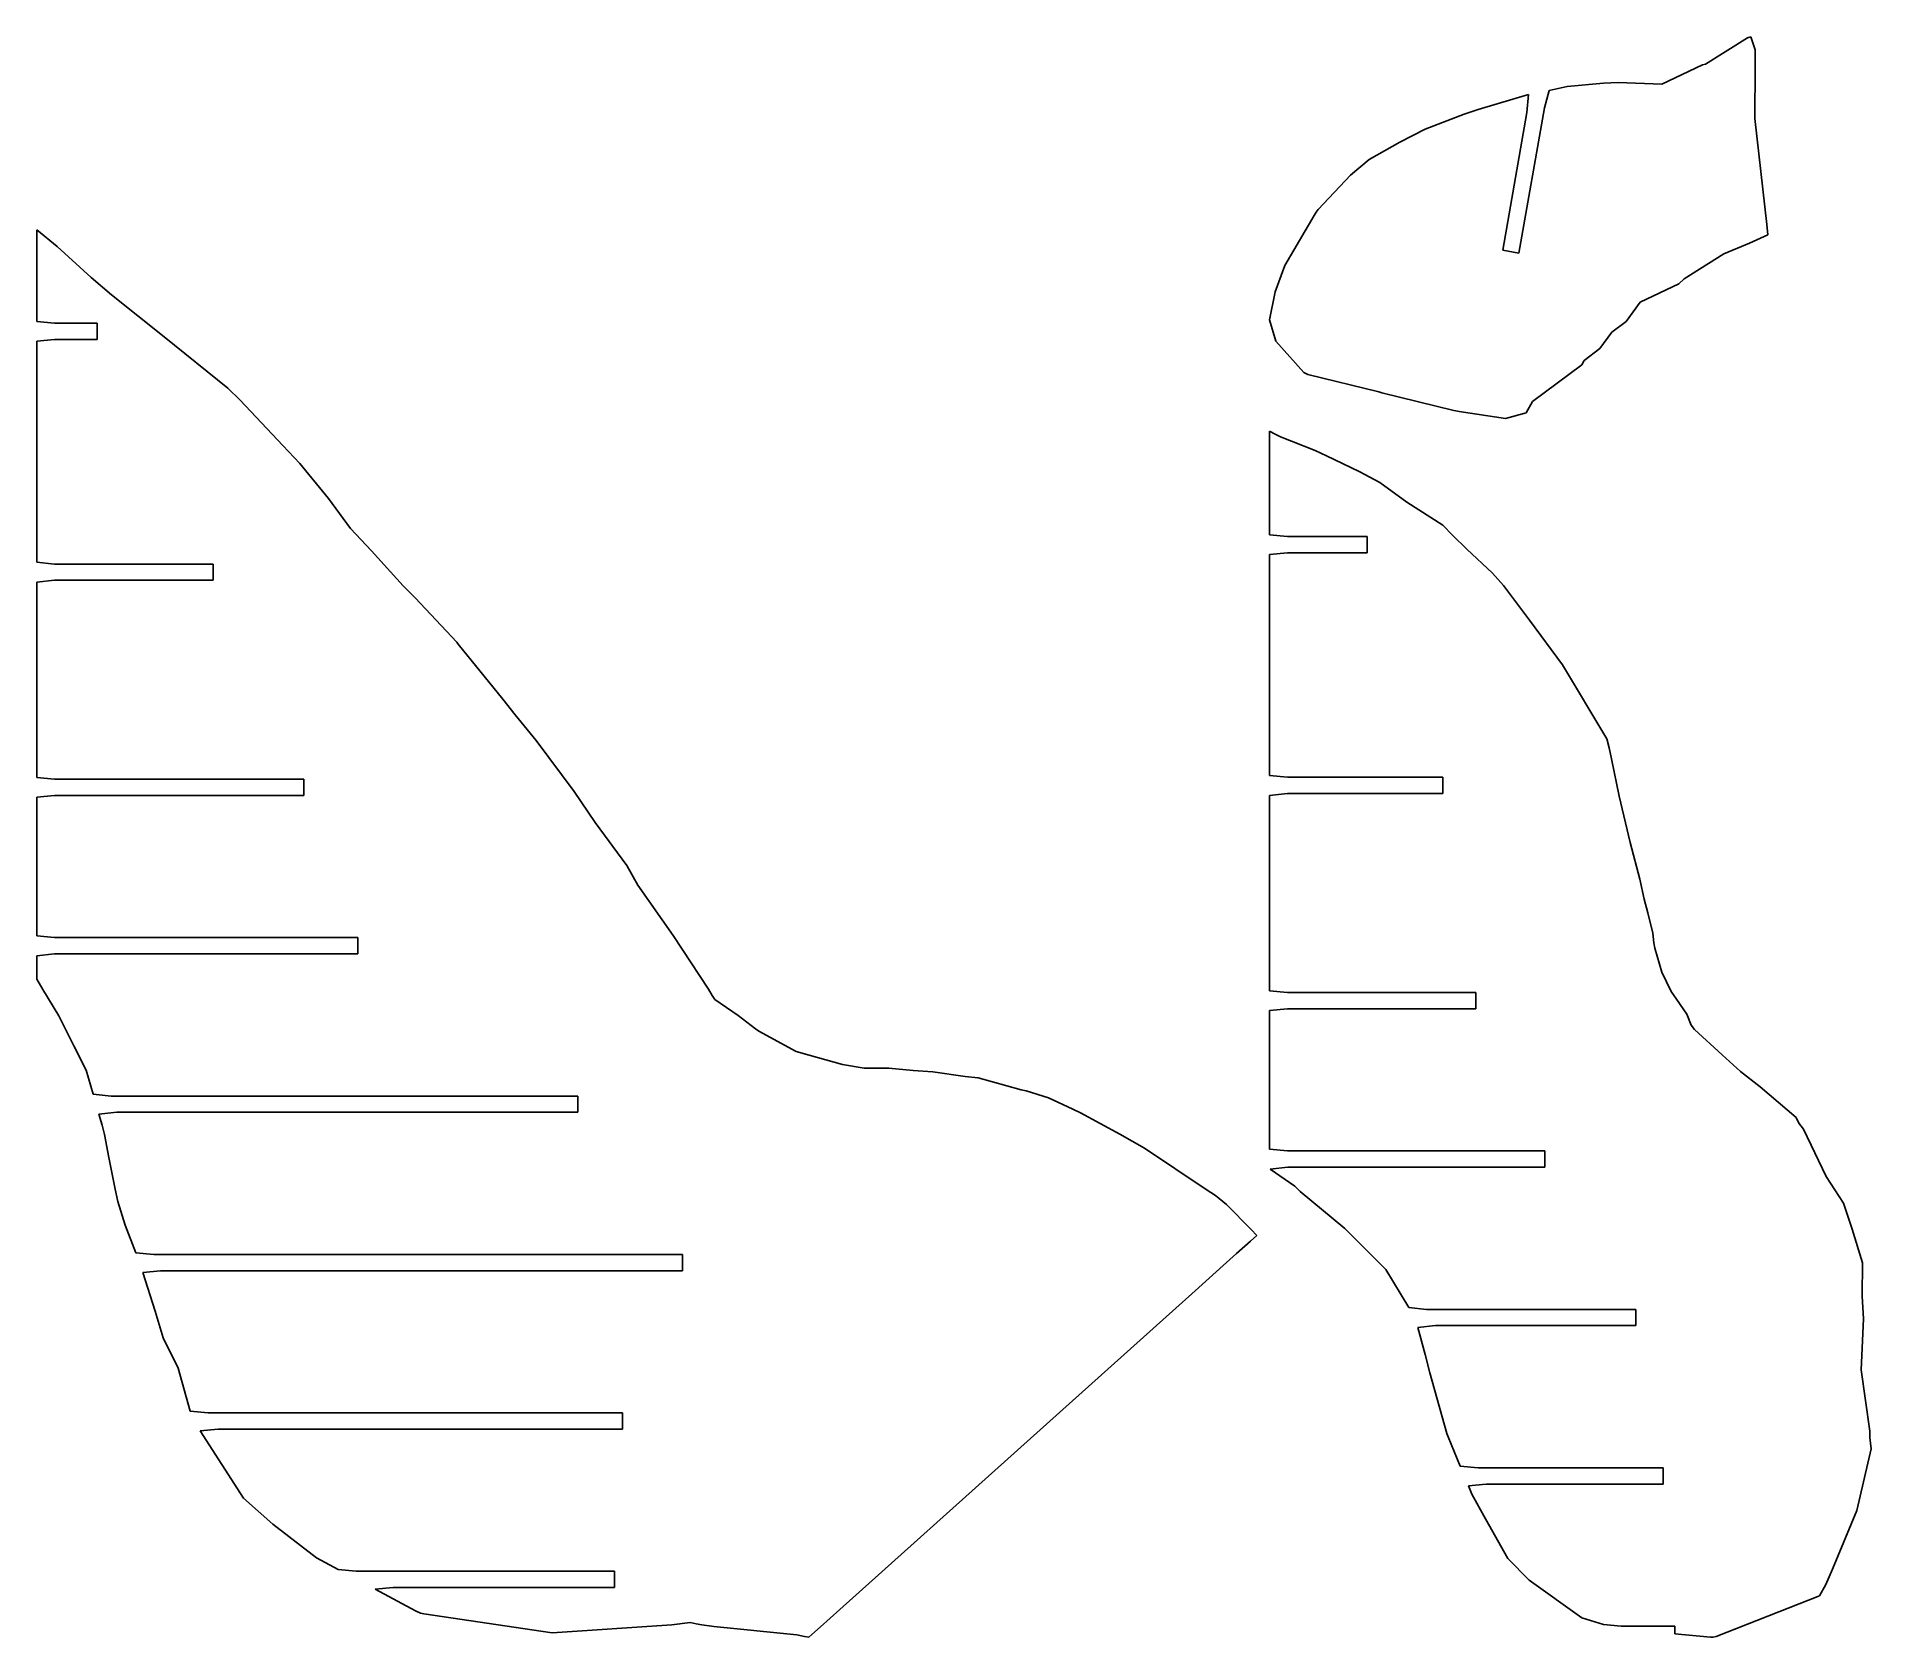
# Model space of a CAD drawing. Header units: inches. Extents: x -5 to 452, y 101 to 500.
import ezdxf

# ---------------------------------------------------------------- set-up
doc = ezdxf.new("R2010")
doc.units = ezdxf.units.IN
doc.header["$MEASUREMENT"] = 0
doc.layers.add('boundary', color=7, linetype='Continuous')

# ---------------------------------------------------------------- blocks, each defined once
blk = doc.blocks.new('block 2')
at = {"layer": 'boundary', "color": 5, "lineweight": 25, "true_color": 0x0000ff}
for points in [[(195.36, 108.43), (283.8, 187.76)], [(195.36, 108.43), (283.8, 187.76)], [(283.8, 187.76), (283.8, 187.76)], [(195.36, 108.43), (195.36, 108.43)]]:
    blk.add_lwpolyline(points, dxfattribs=at)
blk = doc.blocks.new('block 3')
at = {"layer": 'boundary', "color": 5, "lineweight": 25, "true_color": 0x0000ff}
for points in [[(283.8, 187.76), (290.79, 194.03)], [(283.8, 187.76), (290.79, 194.03)], [(290.79, 194.03), (290.79, 194.03)], [(283.8, 187.76), (283.8, 187.76)]]:
    blk.add_lwpolyline(points, dxfattribs=at)
blk = doc.blocks.new('block 4')
at = {"layer": 'boundary', "color": 5, "lineweight": 25, "true_color": 0x0000ff}
for points in [[(290.79, 194.03), (294.16, 197.05)], [(290.79, 194.03), (294.16, 197.05)], [(294.16, 197.05), (294.16, 197.05)], [(290.79, 194.03), (290.79, 194.03)]]:
    blk.add_lwpolyline(points, dxfattribs=at)
blk = doc.blocks.new('block 5')
at = {"layer": 'boundary', "color": 5, "lineweight": 25, "true_color": 0x0000ff}
for points in [[(294.16, 197.05), (297.59, 200.13)], [(294.16, 197.05), (297.59, 200.13)], [(294.16, 197.05), (294.16, 197.05)], [(297.59, 200.13), (297.59, 200.13)]]:
    blk.add_lwpolyline(points, dxfattribs=at)
blk = doc.blocks.new('block 6')
at = {"layer": 'boundary', "color": 5, "lineweight": 25, "true_color": 0x0000ff}
for points in [[(297.59, 200.13), (299.18, 201.56)], [(297.59, 200.13), (299.18, 201.56)], [(299.18, 201.56), (299.18, 201.56)], [(297.59, 200.13), (297.59, 200.13)]]:
    blk.add_lwpolyline(points, dxfattribs=at)
blk = doc.blocks.new('block 7')
at = {"layer": 'boundary', "color": 5, "lineweight": 25, "true_color": 0x0000ff}
for points in [[(299.18, 201.56), (297.76, 203.02)], [(299.18, 201.56), (297.76, 203.02)], [(297.76, 203.02), (297.76, 203.02)], [(299.18, 201.56), (299.18, 201.56)]]:
    blk.add_lwpolyline(points, dxfattribs=at)
blk = doc.blocks.new('block 8')
at = {"layer": 'boundary', "color": 5, "lineweight": 25, "true_color": 0x0000ff}
for points in [[(297.76, 203.02), (291.63, 209.28)], [(297.76, 203.02), (291.63, 209.28)], [(291.63, 209.28), (291.63, 209.28)], [(297.76, 203.02), (297.76, 203.02)]]:
    blk.add_lwpolyline(points, dxfattribs=at)
blk = doc.blocks.new('block 9')
at = {"layer": 'boundary', "color": 5, "lineweight": 25, "true_color": 0x0000ff}
for points in [[(291.63, 209.28), (288.89, 211.47)], [(291.63, 209.28), (288.89, 211.47)], [(288.89, 211.47), (288.89, 211.47)], [(291.63, 209.28), (291.63, 209.28)]]:
    blk.add_lwpolyline(points, dxfattribs=at)
blk = doc.blocks.new('block 10')
at = {"layer": 'boundary', "color": 5, "lineweight": 25, "true_color": 0x0000ff}
for points in [[(288.89, 211.47), (286.62, 212.97)], [(288.89, 211.47), (286.62, 212.97)], [(286.62, 212.97), (286.62, 212.97)], [(288.89, 211.47), (288.89, 211.47)]]:
    blk.add_lwpolyline(points, dxfattribs=at)
blk = doc.blocks.new('block 11')
at = {"layer": 'boundary', "color": 5, "lineweight": 25, "true_color": 0x0000ff}
for points in [[(286.62, 212.97), (271.21, 223.28)], [(286.62, 212.97), (271.21, 223.28)], [(271.21, 223.28), (271.21, 223.28)], [(286.62, 212.97), (286.62, 212.97)]]:
    blk.add_lwpolyline(points, dxfattribs=at)
blk = doc.blocks.new('block 12')
at = {"layer": 'boundary', "color": 5, "lineweight": 25, "true_color": 0x0000ff}
for points in [[(271.21, 223.28), (265.06, 226.73)], [(271.21, 223.28), (265.06, 226.73)], [(265.06, 226.73), (265.06, 226.73)], [(271.21, 223.28), (271.21, 223.28)]]:
    blk.add_lwpolyline(points, dxfattribs=at)
blk = doc.blocks.new('block 13')
at = {"layer": 'boundary', "color": 5, "lineweight": 25, "true_color": 0x0000ff}
for points in [[(265.06, 226.73), (255.27, 232.02)], [(265.06, 226.73), (255.27, 232.02)], [(255.27, 232.02), (255.27, 232.02)], [(265.06, 226.73), (265.06, 226.73)]]:
    blk.add_lwpolyline(points, dxfattribs=at)
blk = doc.blocks.new('block 14')
at = {"layer": 'boundary', "color": 5, "lineweight": 25, "true_color": 0x0000ff}
for points in [[(255.27, 232.02), (253.41, 232.94)], [(255.27, 232.02), (253.41, 232.94)], [(253.41, 232.94), (253.41, 232.94)], [(255.27, 232.02), (255.27, 232.02)]]:
    blk.add_lwpolyline(points, dxfattribs=at)
blk = doc.blocks.new('block 15')
at = {"layer": 'boundary', "color": 5, "lineweight": 25, "true_color": 0x0000ff}
for points in [[(253.41, 232.94), (247.29, 235.77)], [(253.41, 232.94), (247.29, 235.77)], [(247.29, 235.77), (247.29, 235.77)], [(253.41, 232.94), (253.41, 232.94)]]:
    blk.add_lwpolyline(points, dxfattribs=at)
blk = doc.blocks.new('block 16')
at = {"layer": 'boundary', "color": 5, "lineweight": 25, "true_color": 0x0000ff}
for points in [[(247.29, 235.77), (241.78, 237.56)], [(247.29, 235.77), (241.78, 237.56)], [(241.78, 237.56), (241.78, 237.56)], [(247.29, 235.77), (247.29, 235.77)]]:
    blk.add_lwpolyline(points, dxfattribs=at)
blk = doc.blocks.new('block 17')
at = {"layer": 'boundary', "color": 5, "lineweight": 25, "true_color": 0x0000ff}
for points in [[(241.78, 237.56), (240.5, 237.8)], [(241.78, 237.56), (240.5, 237.8)], [(240.5, 237.8), (240.5, 237.8)], [(241.78, 237.56), (241.78, 237.56)]]:
    blk.add_lwpolyline(points, dxfattribs=at)
blk = doc.blocks.new('block 18')
at = {"layer": 'boundary', "color": 5, "lineweight": 25, "true_color": 0x0000ff}
for points in [[(240.5, 237.8), (229.75, 240.81)], [(240.5, 237.8), (229.75, 240.81)], [(229.75, 240.81), (229.75, 240.81)], [(240.5, 237.8), (240.5, 237.8)]]:
    blk.add_lwpolyline(points, dxfattribs=at)
blk = doc.blocks.new('block 19')
at = {"layer": 'boundary', "color": 5, "lineweight": 25, "true_color": 0x0000ff}
for points in [[(229.75, 240.81), (226.51, 241.12)], [(229.75, 240.81), (226.51, 241.12)], [(226.51, 241.12), (226.51, 241.12)], [(229.75, 240.81), (229.75, 240.81)]]:
    blk.add_lwpolyline(points, dxfattribs=at)
blk = doc.blocks.new('block 20')
at = {"layer": 'boundary', "color": 5, "lineweight": 25, "true_color": 0x0000ff}
for points in [[(226.51, 241.12), (218.49, 242.3)], [(226.51, 241.12), (218.49, 242.3)], [(218.49, 242.3), (218.49, 242.3)], [(226.51, 241.12), (226.51, 241.12)]]:
    blk.add_lwpolyline(points, dxfattribs=at)
blk = doc.blocks.new('block 21')
at = {"layer": 'boundary', "color": 5, "lineweight": 25, "true_color": 0x0000ff}
for points in [[(218.49, 242.3), (213.61, 242.64)], [(218.49, 242.3), (213.61, 242.64)], [(213.61, 242.64), (213.61, 242.64)], [(218.49, 242.3), (218.49, 242.3)]]:
    blk.add_lwpolyline(points, dxfattribs=at)
blk = doc.blocks.new('block 22')
at = {"layer": 'boundary', "color": 5, "lineweight": 25, "true_color": 0x0000ff}
for points in [[(213.61, 242.64), (207.53, 243.2)], [(213.61, 242.64), (207.53, 243.2)], [(207.53, 243.2), (207.53, 243.2)], [(213.61, 242.64), (213.61, 242.64)]]:
    blk.add_lwpolyline(points, dxfattribs=at)
blk = doc.blocks.new('block 23')
at = {"layer": 'boundary', "color": 5, "lineweight": 25, "true_color": 0x0000ff}
for points in [[(207.53, 243.2), (201.39, 243.19)], [(207.53, 243.2), (201.39, 243.19)], [(201.39, 243.19), (201.39, 243.19)], [(207.53, 243.2), (207.53, 243.2)]]:
    blk.add_lwpolyline(points, dxfattribs=at)
blk = doc.blocks.new('block 24')
at = {"layer": 'boundary', "color": 5, "lineweight": 25, "true_color": 0x0000ff}
for points in [[(201.39, 243.19), (195.99, 244.08)], [(201.39, 243.19), (195.99, 244.08)], [(195.99, 244.08), (195.99, 244.08)], [(201.39, 243.19), (201.39, 243.19)]]:
    blk.add_lwpolyline(points, dxfattribs=at)
blk = doc.blocks.new('block 25')
at = {"layer": 'boundary', "color": 5, "lineweight": 25, "true_color": 0x0000ff}
for points in [[(195.99, 244.08), (187.66, 246.43)], [(195.99, 244.08), (187.66, 246.43)], [(187.66, 246.43), (187.66, 246.43)], [(195.99, 244.08), (195.99, 244.08)]]:
    blk.add_lwpolyline(points, dxfattribs=at)
blk = doc.blocks.new('block 26')
at = {"layer": 'boundary', "color": 5, "lineweight": 25, "true_color": 0x0000ff}
for points in [[(187.66, 246.43), (184.49, 247.34)], [(187.66, 246.43), (184.49, 247.34)], [(184.49, 247.34), (184.49, 247.34)], [(187.66, 246.43), (187.66, 246.43)]]:
    blk.add_lwpolyline(points, dxfattribs=at)
blk = doc.blocks.new('block 27')
at = {"layer": 'boundary', "color": 5, "lineweight": 25, "true_color": 0x0000ff}
for points in [[(184.49, 247.34), (175.15, 252.41)], [(184.49, 247.34), (175.15, 252.41)], [(175.15, 252.41), (175.15, 252.41)], [(184.49, 247.34), (184.49, 247.34)]]:
    blk.add_lwpolyline(points, dxfattribs=at)
blk = doc.blocks.new('block 28')
at = {"layer": 'boundary', "color": 5, "lineweight": 25, "true_color": 0x0000ff}
for points in [[(175.15, 252.41), (174.31, 252.98)], [(175.15, 252.41), (174.31, 252.98)], [(174.31, 252.98), (174.31, 252.98)], [(175.15, 252.41), (175.15, 252.41)]]:
    blk.add_lwpolyline(points, dxfattribs=at)
blk = doc.blocks.new('block 29')
at = {"layer": 'boundary', "color": 5, "lineweight": 25, "true_color": 0x0000ff}
for points in [[(174.31, 252.98), (170.03, 256.26)], [(174.31, 252.98), (170.03, 256.26)], [(170.03, 256.26), (170.03, 256.26)], [(174.31, 252.98), (174.31, 252.98)]]:
    blk.add_lwpolyline(points, dxfattribs=at)
blk = doc.blocks.new('block 30')
at = {"layer": 'boundary', "color": 5, "lineweight": 25, "true_color": 0x0000ff}
for points in [[(170.03, 256.26), (164.16, 260.26)], [(170.03, 256.26), (164.16, 260.26)], [(164.16, 260.26), (164.16, 260.26)], [(170.03, 256.26), (170.03, 256.26)]]:
    blk.add_lwpolyline(points, dxfattribs=at)
blk = doc.blocks.new('block 31')
at = {"layer": 'boundary', "color": 5, "lineweight": 25, "true_color": 0x0000ff}
for points in [[(164.16, 260.26), (163.53, 261.24)], [(164.16, 260.26), (163.53, 261.24)], [(163.53, 261.24), (163.53, 261.24)], [(164.16, 260.26), (164.16, 260.26)]]:
    blk.add_lwpolyline(points, dxfattribs=at)
blk = doc.blocks.new('block 32')
at = {"layer": 'boundary', "color": 5, "lineweight": 25, "true_color": 0x0000ff}
for points in [[(163.53, 261.24), (162.66, 262.82)], [(163.53, 261.24), (162.66, 262.82)], [(162.66, 262.82), (162.66, 262.82)], [(163.53, 261.24), (163.53, 261.24)]]:
    blk.add_lwpolyline(points, dxfattribs=at)
blk = doc.blocks.new('block 33')
at = {"layer": 'boundary', "color": 5, "lineweight": 25, "true_color": 0x0000ff}
for points in [[(162.66, 262.82), (153.82, 276.2)], [(162.66, 262.82), (153.82, 276.2)], [(153.82, 276.2), (153.82, 276.2)], [(162.66, 262.82), (162.66, 262.82)]]:
    blk.add_lwpolyline(points, dxfattribs=at)
blk = doc.blocks.new('block 34')
at = {"layer": 'boundary', "color": 5, "lineweight": 25, "true_color": 0x0000ff}
for points in [[(153.82, 276.2), (144.99, 288.73)], [(153.82, 276.2), (144.99, 288.73)], [(144.99, 288.73), (144.99, 288.73)], [(153.82, 276.2), (153.82, 276.2)]]:
    blk.add_lwpolyline(points, dxfattribs=at)
blk = doc.blocks.new('block 35')
at = {"layer": 'boundary', "color": 5, "lineweight": 25, "true_color": 0x0000ff}
for points in [[(144.99, 288.73), (142.28, 293.66)], [(144.99, 288.73), (142.28, 293.66)], [(142.28, 293.66), (142.28, 293.66)], [(144.99, 288.73), (144.99, 288.73)]]:
    blk.add_lwpolyline(points, dxfattribs=at)
blk = doc.blocks.new('block 36')
at = {"layer": 'boundary', "color": 5, "lineweight": 25, "true_color": 0x0000ff}
for points in [[(142.28, 293.66), (134.43, 304.37)], [(142.28, 293.66), (134.43, 304.37)], [(134.43, 304.37), (134.43, 304.37)], [(142.28, 293.66), (142.28, 293.66)]]:
    blk.add_lwpolyline(points, dxfattribs=at)
blk = doc.blocks.new('block 37')
at = {"layer": 'boundary', "color": 5, "lineweight": 25, "true_color": 0x0000ff}
for points in [[(134.43, 304.37), (129.19, 312.06)], [(134.43, 304.37), (129.19, 312.06)], [(129.19, 312.06), (129.19, 312.06)], [(134.43, 304.37), (134.43, 304.37)]]:
    blk.add_lwpolyline(points, dxfattribs=at)
blk = doc.blocks.new('block 38')
at = {"layer": 'boundary', "color": 5, "lineweight": 25, "true_color": 0x0000ff}
for points in [[(129.19, 312.06), (119.69, 324.72)], [(129.19, 312.06), (119.69, 324.72)], [(119.69, 324.72), (119.69, 324.72)], [(129.19, 312.06), (129.19, 312.06)]]:
    blk.add_lwpolyline(points, dxfattribs=at)
blk = doc.blocks.new('block 39')
at = {"layer": 'boundary', "color": 5, "lineweight": 25, "true_color": 0x0000ff}
for points in [[(119.69, 324.72), (114.49, 331.19)], [(119.69, 324.72), (114.49, 331.19)], [(114.49, 331.19), (114.49, 331.19)], [(119.69, 324.72), (119.69, 324.72)]]:
    blk.add_lwpolyline(points, dxfattribs=at)
blk = doc.blocks.new('block 40')
at = {"layer": 'boundary', "color": 5, "lineweight": 25, "true_color": 0x0000ff}
for points in [[(114.49, 331.19), (111.39, 335.06)], [(114.49, 331.19), (111.39, 335.06)], [(111.39, 335.06), (111.39, 335.06)], [(114.49, 331.19), (114.49, 331.19)]]:
    blk.add_lwpolyline(points, dxfattribs=at)
blk = doc.blocks.new('block 41')
at = {"layer": 'boundary', "color": 5, "lineweight": 25, "true_color": 0x0000ff}
for points in [[(111.39, 335.06), (100.3, 348.78)], [(111.39, 335.06), (100.3, 348.78)], [(100.3, 348.78), (100.3, 348.78)], [(111.39, 335.06), (111.39, 335.06)]]:
    blk.add_lwpolyline(points, dxfattribs=at)
blk = doc.blocks.new('block 42')
at = {"layer": 'boundary', "color": 5, "lineweight": 25, "true_color": 0x0000ff}
for points in [[(100.3, 348.78), (99.91, 349.23)], [(100.3, 348.78), (99.91, 349.23)], [(99.91, 349.23), (99.91, 349.23)], [(100.3, 348.78), (100.3, 348.78)]]:
    blk.add_lwpolyline(points, dxfattribs=at)
blk = doc.blocks.new('block 43')
at = {"layer": 'boundary', "color": 5, "lineweight": 25, "true_color": 0x0000ff}
for points in [[(99.91, 349.23), (89.55, 360.26)], [(99.91, 349.23), (89.55, 360.26)], [(89.55, 360.26), (89.55, 360.26)], [(99.91, 349.23), (99.91, 349.23)]]:
    blk.add_lwpolyline(points, dxfattribs=at)
blk = doc.blocks.new('block 44')
at = {"layer": 'boundary', "color": 5, "lineweight": 25, "true_color": 0x0000ff}
for points in [[(89.55, 360.26), (86.61, 363.23)], [(89.55, 360.26), (86.61, 363.23)], [(86.61, 363.23), (86.61, 363.23)], [(89.55, 360.26), (89.55, 360.26)]]:
    blk.add_lwpolyline(points, dxfattribs=at)
blk = doc.blocks.new('block 45')
at = {"layer": 'boundary', "color": 5, "lineweight": 25, "true_color": 0x0000ff}
for points in [[(86.61, 363.23), (78.65, 371.97)], [(86.61, 363.23), (78.65, 371.97)], [(78.65, 371.97), (78.65, 371.97)], [(86.61, 363.23), (86.61, 363.23)]]:
    blk.add_lwpolyline(points, dxfattribs=at)
blk = doc.blocks.new('block 46')
at = {"layer": 'boundary', "color": 5, "lineweight": 25, "true_color": 0x0000ff}
for points in [[(78.65, 371.97), (73.49, 377.57)], [(78.65, 371.97), (73.49, 377.57)], [(73.49, 377.57), (73.49, 377.57)], [(78.65, 371.97), (78.65, 371.97)]]:
    blk.add_lwpolyline(points, dxfattribs=at)
blk = doc.blocks.new('block 47')
at = {"layer": 'boundary', "color": 5, "lineweight": 25, "true_color": 0x0000ff}
for points in [[(73.49, 377.57), (67.93, 385.05)], [(73.49, 377.57), (67.93, 385.05)], [(67.93, 385.05), (67.93, 385.05)], [(73.49, 377.57), (73.49, 377.57)]]:
    blk.add_lwpolyline(points, dxfattribs=at)
blk = doc.blocks.new('block 48')
at = {"layer": 'boundary', "color": 5, "lineweight": 25, "true_color": 0x0000ff}
for points in [[(67.93, 385.05), (60.83, 393.72)], [(67.93, 385.05), (60.83, 393.72)], [(60.83, 393.72), (60.83, 393.72)], [(67.93, 385.05), (67.93, 385.05)]]:
    blk.add_lwpolyline(points, dxfattribs=at)
blk = doc.blocks.new('block 49')
at = {"layer": 'boundary', "color": 5, "lineweight": 25, "true_color": 0x0000ff}
for points in [[(60.83, 393.72), (56.63, 398.22)], [(60.83, 393.72), (56.63, 398.22)], [(56.63, 398.22), (56.63, 398.22)], [(60.83, 393.72), (60.83, 393.72)]]:
    blk.add_lwpolyline(points, dxfattribs=at)
blk = doc.blocks.new('block 50')
at = {"layer": 'boundary', "color": 5, "lineweight": 25, "true_color": 0x0000ff}
for points in [[(56.63, 398.22), (45.93, 409.51)], [(56.63, 398.22), (45.93, 409.51)], [(45.93, 409.51), (45.93, 409.51)], [(56.63, 398.22), (56.63, 398.22)]]:
    blk.add_lwpolyline(points, dxfattribs=at)
blk = doc.blocks.new('block 51')
at = {"layer": 'boundary', "color": 5, "lineweight": 25, "true_color": 0x0000ff}
for points in [[(45.93, 409.51), (42.92, 412.47)], [(45.93, 409.51), (42.92, 412.47)], [(42.92, 412.47), (42.92, 412.47)], [(45.93, 409.51), (45.93, 409.51)]]:
    blk.add_lwpolyline(points, dxfattribs=at)
blk = doc.blocks.new('block 52')
at = {"layer": 'boundary', "color": 5, "lineweight": 25, "true_color": 0x0000ff}
for points in [[(42.92, 412.47), (27.03, 425.28)], [(42.92, 412.47), (27.03, 425.28)], [(27.03, 425.28), (27.03, 425.28)], [(42.92, 412.47), (42.92, 412.47)]]:
    blk.add_lwpolyline(points, dxfattribs=at)
blk = doc.blocks.new('block 53')
at = {"layer": 'boundary', "color": 5, "lineweight": 25, "true_color": 0x0000ff}
for points in [[(27.03, 425.28), (13.9, 435.74)], [(27.03, 425.28), (13.9, 435.74)], [(13.9, 435.74), (13.9, 435.74)], [(27.03, 425.28), (27.03, 425.28)]]:
    blk.add_lwpolyline(points, dxfattribs=at)
blk = doc.blocks.new('block 54')
at = {"layer": 'boundary', "color": 5, "lineweight": 25, "true_color": 0x0000ff}
for points in [[(13.9, 435.74), (8.82, 440)], [(13.9, 435.74), (8.82, 440)], [(8.82, 440), (8.82, 440)], [(13.9, 435.74), (13.9, 435.74)]]:
    blk.add_lwpolyline(points, dxfattribs=at)
blk = doc.blocks.new('block 55')
at = {"layer": 'boundary', "color": 5, "lineweight": 25, "true_color": 0x0000ff}
for points in [[(8.82, 440), (0.36, 447.79)], [(8.82, 440), (0.36, 447.79)], [(0.36, 447.79), (0.36, 447.79)], [(8.82, 440), (8.82, 440)]]:
    blk.add_lwpolyline(points, dxfattribs=at)
blk = doc.blocks.new('block 56')
at = {"layer": 'boundary', "color": 5, "lineweight": 25, "true_color": 0x0000ff}
for points in [[(0.36, 447.79), (-4.71, 451.93)], [(0.36, 447.79), (-4.71, 451.93)], [(-4.71, 451.93), (-4.71, 451.93)], [(0.36, 447.79), (0.36, 447.79)]]:
    blk.add_lwpolyline(points, dxfattribs=at)
blk = doc.blocks.new('block 57')
at = {"layer": 'boundary', "color": 5, "lineweight": 25, "true_color": 0x0000ff}
for points in [[(-4.71, 451.93), (-4.71, 429.11)], [(-4.71, 451.93), (-4.71, 429.11)], [(-4.71, 451.93), (-4.71, 451.93)], [(-4.71, 429.11), (-4.71, 429.11)]]:
    blk.add_lwpolyline(points, dxfattribs=at)
blk = doc.blocks.new('block 58')
at = {"layer": 'boundary', "color": 5, "lineweight": 25, "true_color": 0x0000ff}
for points in [[(-4.71, 429.11), (-0.26, 428.67)], [(-4.71, 429.11), (-0.26, 428.67)], [(-4.71, 429.11), (-4.71, 429.11)], [(-0.26, 428.67), (-0.26, 428.67)]]:
    blk.add_lwpolyline(points, dxfattribs=at)
blk = doc.blocks.new('block 59')
at = {"layer": 'boundary', "color": 5, "lineweight": 25, "true_color": 0x0000ff}
for points in [[(-0.26, 428.67), (10.36, 428.67)], [(-0.26, 428.67), (10.36, 428.67)], [(-0.26, 428.67), (-0.26, 428.67)], [(10.36, 428.67), (10.36, 428.67)]]:
    blk.add_lwpolyline(points, dxfattribs=at)
blk = doc.blocks.new('block 60')
at = {"layer": 'boundary', "color": 5, "lineweight": 25, "true_color": 0x0000ff}
for points in [[(10.36, 428.67), (10.36, 424.62)], [(10.36, 428.67), (10.36, 424.62)], [(10.36, 428.67), (10.36, 428.67)], [(10.36, 424.62), (10.36, 424.62)]]:
    blk.add_lwpolyline(points, dxfattribs=at)
blk = doc.blocks.new('block 61')
at = {"layer": 'boundary', "color": 5, "lineweight": 25, "true_color": 0x0000ff}
for points in [[(10.36, 424.62), (-0.26, 424.62)], [(10.36, 424.62), (-0.26, 424.62)], [(-0.26, 424.62), (-0.26, 424.62)], [(10.36, 424.62), (10.36, 424.62)]]:
    blk.add_lwpolyline(points, dxfattribs=at)
blk = doc.blocks.new('block 62')
at = {"layer": 'boundary', "color": 5, "lineweight": 25, "true_color": 0x0000ff}
for points in [[(-0.26, 424.62), (-4.71, 424.18)], [(-0.26, 424.62), (-4.71, 424.18)], [(-4.71, 424.18), (-4.71, 424.18)], [(-0.26, 424.62), (-0.26, 424.62)]]:
    blk.add_lwpolyline(points, dxfattribs=at)
blk = doc.blocks.new('block 63')
at = {"layer": 'boundary', "color": 5, "lineweight": 25, "true_color": 0x0000ff}
for points in [[(-4.71, 424.18), (-4.71, 369.14)], [(-4.71, 424.18), (-4.71, 369.14)], [(-4.71, 424.18), (-4.71, 424.18)], [(-4.71, 369.14), (-4.71, 369.14)]]:
    blk.add_lwpolyline(points, dxfattribs=at)
blk = doc.blocks.new('block 64')
at = {"layer": 'boundary', "color": 5, "lineweight": 25, "true_color": 0x0000ff}
for points in [[(-4.71, 369.14), (-0.26, 368.7)], [(-4.71, 369.14), (-0.26, 368.7)], [(-4.71, 369.14), (-4.71, 369.14)], [(-0.26, 368.7), (-0.26, 368.7)]]:
    blk.add_lwpolyline(points, dxfattribs=at)
blk = doc.blocks.new('block 65')
at = {"layer": 'boundary', "color": 5, "lineweight": 25, "true_color": 0x0000ff}
for points in [[(-0.26, 368.7), (39.21, 368.7)], [(-0.26, 368.7), (39.21, 368.7)], [(-0.26, 368.7), (-0.26, 368.7)], [(39.21, 368.7), (39.21, 368.7)]]:
    blk.add_lwpolyline(points, dxfattribs=at)
blk = doc.blocks.new('block 66')
at = {"layer": 'boundary', "color": 5, "lineweight": 25, "true_color": 0x0000ff}
for points in [[(39.21, 368.7), (39.21, 364.65)], [(39.21, 368.7), (39.21, 364.65)], [(39.21, 368.7), (39.21, 368.7)], [(39.21, 364.65), (39.21, 364.65)]]:
    blk.add_lwpolyline(points, dxfattribs=at)
blk = doc.blocks.new('block 67')
at = {"layer": 'boundary', "color": 5, "lineweight": 25, "true_color": 0x0000ff}
for points in [[(39.21, 364.65), (-0.26, 364.65)], [(39.21, 364.65), (-0.26, 364.65)], [(-0.26, 364.65), (-0.26, 364.65)], [(39.21, 364.65), (39.21, 364.65)]]:
    blk.add_lwpolyline(points, dxfattribs=at)
blk = doc.blocks.new('block 68')
at = {"layer": 'boundary', "color": 5, "lineweight": 25, "true_color": 0x0000ff}
for points in [[(-0.26, 364.65), (-4.71, 364.21)], [(-0.26, 364.65), (-4.71, 364.21)], [(-4.71, 364.21), (-4.71, 364.21)], [(-0.26, 364.65), (-0.26, 364.65)]]:
    blk.add_lwpolyline(points, dxfattribs=at)
blk = doc.blocks.new('block 69')
at = {"layer": 'boundary', "color": 5, "lineweight": 25, "true_color": 0x0000ff}
for points in [[(-4.71, 364.21), (-4.71, 315.55)], [(-4.71, 364.21), (-4.71, 315.55)], [(-4.71, 364.21), (-4.71, 364.21)], [(-4.71, 315.55), (-4.71, 315.55)]]:
    blk.add_lwpolyline(points, dxfattribs=at)
blk = doc.blocks.new('block 70')
at = {"layer": 'boundary', "color": 5, "lineweight": 25, "true_color": 0x0000ff}
for points in [[(-4.71, 315.55), (-0.26, 315.11)], [(-4.71, 315.55), (-0.26, 315.11)], [(-4.71, 315.55), (-4.71, 315.55)], [(-0.26, 315.11), (-0.26, 315.11)]]:
    blk.add_lwpolyline(points, dxfattribs=at)
blk = doc.blocks.new('block 71')
at = {"layer": 'boundary', "color": 5, "lineweight": 25, "true_color": 0x0000ff}
for points in [[(-0.26, 315.11), (61.85, 315.11)], [(-0.26, 315.11), (61.85, 315.11)], [(-0.26, 315.11), (-0.26, 315.11)], [(61.85, 315.11), (61.85, 315.11)]]:
    blk.add_lwpolyline(points, dxfattribs=at)
blk = doc.blocks.new('block 72')
at = {"layer": 'boundary', "color": 5, "lineweight": 25, "true_color": 0x0000ff}
for points in [[(61.85, 315.11), (61.85, 311.06)], [(61.85, 315.11), (61.85, 311.06)], [(61.85, 315.11), (61.85, 315.11)], [(61.85, 311.06), (61.85, 311.06)]]:
    blk.add_lwpolyline(points, dxfattribs=at)
blk = doc.blocks.new('block 73')
at = {"layer": 'boundary', "color": 5, "lineweight": 25, "true_color": 0x0000ff}
for points in [[(61.85, 311.06), (-0.26, 311.06)], [(61.85, 311.06), (-0.26, 311.06)], [(-0.26, 311.06), (-0.26, 311.06)], [(61.85, 311.06), (61.85, 311.06)]]:
    blk.add_lwpolyline(points, dxfattribs=at)
blk = doc.blocks.new('block 74')
at = {"layer": 'boundary', "color": 5, "lineweight": 25, "true_color": 0x0000ff}
for points in [[(-0.26, 311.06), (-4.71, 310.62)], [(-0.26, 311.06), (-4.71, 310.62)], [(-0.26, 311.06), (-0.26, 311.06)], [(-4.71, 310.62), (-4.71, 310.62)]]:
    blk.add_lwpolyline(points, dxfattribs=at)
blk = doc.blocks.new('block 75')
at = {"layer": 'boundary', "color": 5, "lineweight": 25, "true_color": 0x0000ff}
for points in [[(-4.71, 310.62), (-4.71, 276.12)], [(-4.71, 310.62), (-4.71, 276.12)], [(-4.71, 310.62), (-4.71, 310.62)], [(-4.71, 276.12), (-4.71, 276.12)]]:
    blk.add_lwpolyline(points, dxfattribs=at)
blk = doc.blocks.new('block 76')
at = {"layer": 'boundary', "color": 5, "lineweight": 25, "true_color": 0x0000ff}
for points in [[(-4.71, 276.12), (-0.26, 275.68)], [(-4.71, 276.12), (-0.26, 275.68)], [(-4.71, 276.12), (-4.71, 276.12)], [(-0.26, 275.68), (-0.26, 275.68)]]:
    blk.add_lwpolyline(points, dxfattribs=at)
blk = doc.blocks.new('block 77')
at = {"layer": 'boundary', "color": 5, "lineweight": 25, "true_color": 0x0000ff}
for points in [[(-0.26, 275.68), (75.25, 275.68)], [(-0.26, 275.68), (75.25, 275.68)], [(-0.26, 275.68), (-0.26, 275.68)], [(75.25, 275.68), (75.25, 275.68)]]:
    blk.add_lwpolyline(points, dxfattribs=at)
blk = doc.blocks.new('block 78')
at = {"layer": 'boundary', "color": 5, "lineweight": 25, "true_color": 0x0000ff}
for points in [[(75.25, 275.68), (75.25, 271.63)], [(75.25, 275.68), (75.25, 271.63)], [(75.25, 275.68), (75.25, 275.68)], [(75.25, 271.63), (75.25, 271.63)]]:
    blk.add_lwpolyline(points, dxfattribs=at)
blk = doc.blocks.new('block 79')
at = {"layer": 'boundary', "color": 5, "lineweight": 25, "true_color": 0x0000ff}
for points in [[(75.25, 271.63), (-0.26, 271.63)], [(75.25, 271.63), (-0.26, 271.63)], [(-0.26, 271.63), (-0.26, 271.63)], [(75.25, 271.63), (75.25, 271.63)]]:
    blk.add_lwpolyline(points, dxfattribs=at)
blk = doc.blocks.new('block 80')
at = {"layer": 'boundary', "color": 5, "lineweight": 25, "true_color": 0x0000ff}
for points in [[(-0.26, 271.63), (-4.71, 271.19)], [(-0.26, 271.63), (-4.71, 271.19)], [(-4.71, 271.19), (-4.71, 271.19)], [(-0.26, 271.63), (-0.26, 271.63)]]:
    blk.add_lwpolyline(points, dxfattribs=at)
blk = doc.blocks.new('block 81')
at = {"layer": 'boundary', "color": 5, "lineweight": 25, "true_color": 0x0000ff}
for points in [[(-4.71, 271.19), (-4.71, 265.31)], [(-4.71, 271.19), (-4.71, 265.31)], [(-4.71, 271.19), (-4.71, 271.19)], [(-4.71, 265.31), (-4.71, 265.31)]]:
    blk.add_lwpolyline(points, dxfattribs=at)
blk = doc.blocks.new('block 82')
at = {"layer": 'boundary', "color": 5, "lineweight": 25, "true_color": 0x0000ff}
for points in [[(-4.71, 265.31), (-3.17, 262.79)], [(-4.71, 265.31), (-3.17, 262.79)], [(-4.71, 265.31), (-4.71, 265.31)], [(-3.17, 262.79), (-3.17, 262.79)]]:
    blk.add_lwpolyline(points, dxfattribs=at)
blk = doc.blocks.new('block 83')
at = {"layer": 'boundary', "color": 5, "lineweight": 25, "true_color": 0x0000ff}
for points in [[(-3.17, 262.79), (0.78, 256.25)], [(-3.17, 262.79), (0.78, 256.25)], [(-3.17, 262.79), (-3.17, 262.79)], [(0.78, 256.25), (0.78, 256.25)]]:
    blk.add_lwpolyline(points, dxfattribs=at)
blk = doc.blocks.new('block 84')
at = {"layer": 'boundary', "color": 5, "lineweight": 25, "true_color": 0x0000ff}
for points in [[(0.78, 256.25), (4.53, 248.74)], [(0.78, 256.25), (4.53, 248.74)], [(0.78, 256.25), (0.78, 256.25)], [(4.53, 248.74), (4.53, 248.74)]]:
    blk.add_lwpolyline(points, dxfattribs=at)
blk = doc.blocks.new('block 85')
at = {"layer": 'boundary', "color": 5, "lineweight": 25, "true_color": 0x0000ff}
for points in [[(4.53, 248.74), (7.64, 242.65)], [(4.53, 248.74), (7.64, 242.65)], [(4.53, 248.74), (4.53, 248.74)], [(7.64, 242.65), (7.64, 242.65)]]:
    blk.add_lwpolyline(points, dxfattribs=at)
blk = doc.blocks.new('block 86')
at = {"layer": 'boundary', "color": 5, "lineweight": 25, "true_color": 0x0000ff}
for points in [[(7.64, 242.65), (9.37, 236.68)], [(7.64, 242.65), (9.37, 236.68)], [(7.64, 242.65), (7.64, 242.65)], [(9.37, 236.68), (9.37, 236.68)]]:
    blk.add_lwpolyline(points, dxfattribs=at)
blk = doc.blocks.new('block 87')
at = {"layer": 'boundary', "color": 5, "lineweight": 25, "true_color": 0x0000ff}
for points in [[(9.37, 236.68), (13.83, 236.24)], [(9.37, 236.68), (13.83, 236.24)], [(9.37, 236.68), (9.37, 236.68)], [(13.83, 236.24), (13.83, 236.24)]]:
    blk.add_lwpolyline(points, dxfattribs=at)
blk = doc.blocks.new('block 88')
at = {"layer": 'boundary', "color": 5, "lineweight": 25, "true_color": 0x0000ff}
for points in [[(13.83, 236.24), (130.11, 236.24)], [(13.83, 236.24), (130.11, 236.24)], [(13.83, 236.24), (13.83, 236.24)], [(130.11, 236.24), (130.11, 236.24)]]:
    blk.add_lwpolyline(points, dxfattribs=at)
blk = doc.blocks.new('block 89')
at = {"layer": 'boundary', "color": 5, "lineweight": 25, "true_color": 0x0000ff}
for points in [[(130.11, 236.24), (130.11, 232.19)], [(130.11, 236.24), (130.11, 232.19)], [(130.11, 236.24), (130.11, 236.24)], [(130.11, 232.19), (130.11, 232.19)]]:
    blk.add_lwpolyline(points, dxfattribs=at)
blk = doc.blocks.new('block 90')
at = {"layer": 'boundary', "color": 5, "lineweight": 25, "true_color": 0x0000ff}
for points in [[(130.11, 232.19), (15.25, 232.19)], [(130.11, 232.19), (15.25, 232.19)], [(15.25, 232.19), (15.25, 232.19)], [(130.11, 232.19), (130.11, 232.19)]]:
    blk.add_lwpolyline(points, dxfattribs=at)
blk = doc.blocks.new('block 91')
at = {"layer": 'boundary', "color": 5, "lineweight": 25, "true_color": 0x0000ff}
for points in [[(15.25, 232.19), (10.8, 231.75)], [(15.25, 232.19), (10.8, 231.75)], [(10.8, 231.75), (10.8, 231.75)], [(15.25, 232.19), (15.25, 232.19)]]:
    blk.add_lwpolyline(points, dxfattribs=at)
blk = doc.blocks.new('block 92')
at = {"layer": 'boundary', "color": 5, "lineweight": 25, "true_color": 0x0000ff}
for points in [[(10.8, 231.75), (11.59, 229.01)], [(10.8, 231.75), (11.59, 229.01)], [(10.8, 231.75), (10.8, 231.75)], [(11.59, 229.01), (11.59, 229.01)]]:
    blk.add_lwpolyline(points, dxfattribs=at)
blk = doc.blocks.new('block 93')
at = {"layer": 'boundary', "color": 5, "lineweight": 25, "true_color": 0x0000ff}
for points in [[(11.59, 229.01), (12.16, 226.7)], [(11.59, 229.01), (12.16, 226.7)], [(11.59, 229.01), (11.59, 229.01)], [(12.16, 226.7), (12.16, 226.7)]]:
    blk.add_lwpolyline(points, dxfattribs=at)
blk = doc.blocks.new('block 94')
at = {"layer": 'boundary', "color": 5, "lineweight": 25, "true_color": 0x0000ff}
for points in [[(12.16, 226.7), (13.29, 220.93)], [(12.16, 226.7), (13.29, 220.93)], [(12.16, 226.7), (12.16, 226.7)], [(13.29, 220.93), (13.29, 220.93)]]:
    blk.add_lwpolyline(points, dxfattribs=at)
blk = doc.blocks.new('block 95')
at = {"layer": 'boundary', "color": 5, "lineweight": 25, "true_color": 0x0000ff}
for points in [[(13.29, 220.93), (14.83, 213.08)], [(13.29, 220.93), (14.83, 213.08)], [(13.29, 220.93), (13.29, 220.93)], [(14.83, 213.08), (14.83, 213.08)]]:
    blk.add_lwpolyline(points, dxfattribs=at)
blk = doc.blocks.new('block 96')
at = {"layer": 'boundary', "color": 5, "lineweight": 25, "true_color": 0x0000ff}
for points in [[(14.83, 213.08), (15.51, 210.02)], [(14.83, 213.08), (15.51, 210.02)], [(14.83, 213.08), (14.83, 213.08)], [(15.51, 210.02), (15.51, 210.02)]]:
    blk.add_lwpolyline(points, dxfattribs=at)
blk = doc.blocks.new('block 97')
at = {"layer": 'boundary', "color": 5, "lineweight": 25, "true_color": 0x0000ff}
for points in [[(15.51, 210.02), (17.36, 204.13)], [(15.51, 210.02), (17.36, 204.13)], [(15.51, 210.02), (15.51, 210.02)], [(17.36, 204.13), (17.36, 204.13)]]:
    blk.add_lwpolyline(points, dxfattribs=at)
blk = doc.blocks.new('block 98')
at = {"layer": 'boundary', "color": 5, "lineweight": 25, "true_color": 0x0000ff}
for points in [[(17.36, 204.13), (19.98, 197.24)], [(17.36, 204.13), (19.98, 197.24)], [(17.36, 204.13), (17.36, 204.13)], [(19.98, 197.24), (19.98, 197.24)]]:
    blk.add_lwpolyline(points, dxfattribs=at)
blk = doc.blocks.new('block 99')
at = {"layer": 'boundary', "color": 5, "lineweight": 25, "true_color": 0x0000ff}
for points in [[(19.98, 197.24), (24.43, 196.8)], [(19.98, 197.24), (24.43, 196.8)], [(19.98, 197.24), (19.98, 197.24)], [(24.43, 196.8), (24.43, 196.8)]]:
    blk.add_lwpolyline(points, dxfattribs=at)
blk = doc.blocks.new('block 100')
at = {"layer": 'boundary', "color": 5, "lineweight": 25, "true_color": 0x0000ff}
for points in [[(24.43, 196.8), (156.13, 196.8)], [(24.43, 196.8), (156.13, 196.8)], [(24.43, 196.8), (24.43, 196.8)], [(156.13, 196.8), (156.13, 196.8)]]:
    blk.add_lwpolyline(points, dxfattribs=at)
blk = doc.blocks.new('block 101')
at = {"layer": 'boundary', "color": 5, "lineweight": 25, "true_color": 0x0000ff}
for points in [[(156.13, 196.8), (156.13, 192.75)], [(156.13, 196.8), (156.13, 192.75)], [(156.13, 196.8), (156.13, 196.8)], [(156.13, 192.75), (156.13, 192.75)]]:
    blk.add_lwpolyline(points, dxfattribs=at)
blk = doc.blocks.new('block 102')
at = {"layer": 'boundary', "color": 5, "lineweight": 25, "true_color": 0x0000ff}
for points in [[(156.13, 192.75), (26.14, 192.75)], [(156.13, 192.75), (26.14, 192.75)], [(26.14, 192.75), (26.14, 192.75)], [(156.13, 192.75), (156.13, 192.75)]]:
    blk.add_lwpolyline(points, dxfattribs=at)
blk = doc.blocks.new('block 103')
at = {"layer": 'boundary', "color": 5, "lineweight": 25, "true_color": 0x0000ff}
for points in [[(26.14, 192.75), (21.69, 192.31)], [(26.14, 192.75), (21.69, 192.31)], [(21.69, 192.31), (21.69, 192.31)], [(26.14, 192.75), (26.14, 192.75)]]:
    blk.add_lwpolyline(points, dxfattribs=at)
blk = doc.blocks.new('block 104')
at = {"layer": 'boundary', "color": 5, "lineweight": 25, "true_color": 0x0000ff}
for points in [[(21.69, 192.31), (24.79, 182.69)], [(21.69, 192.31), (24.79, 182.69)], [(21.69, 192.31), (21.69, 192.31)], [(24.79, 182.69), (24.79, 182.69)]]:
    blk.add_lwpolyline(points, dxfattribs=at)
blk = doc.blocks.new('block 105')
at = {"layer": 'boundary', "color": 5, "lineweight": 25, "true_color": 0x0000ff}
for points in [[(24.79, 182.69), (26.81, 176.07)], [(24.79, 182.69), (26.81, 176.07)], [(24.79, 182.69), (24.79, 182.69)], [(26.81, 176.07), (26.81, 176.07)]]:
    blk.add_lwpolyline(points, dxfattribs=at)
blk = doc.blocks.new('block 106')
at = {"layer": 'boundary', "color": 5, "lineweight": 25, "true_color": 0x0000ff}
for points in [[(26.81, 176.07), (30.51, 168.48)], [(26.81, 176.07), (30.51, 168.48)], [(26.81, 176.07), (26.81, 176.07)], [(30.51, 168.48), (30.51, 168.48)]]:
    blk.add_lwpolyline(points, dxfattribs=at)
blk = doc.blocks.new('block 107')
at = {"layer": 'boundary', "color": 5, "lineweight": 25, "true_color": 0x0000ff}
for points in [[(30.51, 168.48), (33.5, 157.81)], [(30.51, 168.48), (33.5, 157.81)], [(30.51, 168.48), (30.51, 168.48)], [(33.5, 157.81), (33.5, 157.81)]]:
    blk.add_lwpolyline(points, dxfattribs=at)
blk = doc.blocks.new('block 108')
at = {"layer": 'boundary', "color": 5, "lineweight": 25, "true_color": 0x0000ff}
for points in [[(33.5, 157.81), (37.96, 157.37)], [(33.5, 157.81), (37.96, 157.37)], [(33.5, 157.81), (33.5, 157.81)], [(37.96, 157.37), (37.96, 157.37)]]:
    blk.add_lwpolyline(points, dxfattribs=at)
blk = doc.blocks.new('block 109')
at = {"layer": 'boundary', "color": 5, "lineweight": 25, "true_color": 0x0000ff}
for points in [[(37.96, 157.37), (141.23, 157.37)], [(37.96, 157.37), (141.23, 157.37)], [(37.96, 157.37), (37.96, 157.37)], [(141.23, 157.37), (141.23, 157.37)]]:
    blk.add_lwpolyline(points, dxfattribs=at)
blk = doc.blocks.new('block 110')
at = {"layer": 'boundary', "color": 5, "lineweight": 25, "true_color": 0x0000ff}
for points in [[(141.23, 157.37), (141.23, 153.32)], [(141.23, 157.37), (141.23, 153.32)], [(141.23, 157.37), (141.23, 157.37)], [(141.23, 153.32), (141.23, 153.32)]]:
    blk.add_lwpolyline(points, dxfattribs=at)
blk = doc.blocks.new('block 111')
at = {"layer": 'boundary', "color": 5, "lineweight": 25, "true_color": 0x0000ff}
for points in [[(141.23, 153.32), (40.45, 153.32)], [(141.23, 153.32), (40.45, 153.32)], [(40.45, 153.32), (40.45, 153.32)], [(141.23, 153.32), (141.23, 153.32)]]:
    blk.add_lwpolyline(points, dxfattribs=at)
blk = doc.blocks.new('block 112')
at = {"layer": 'boundary', "color": 5, "lineweight": 25, "true_color": 0x0000ff}
for points in [[(40.45, 153.32), (36, 152.88)], [(40.45, 153.32), (36, 152.88)], [(36, 152.88), (36, 152.88)], [(40.45, 153.32), (40.45, 153.32)]]:
    blk.add_lwpolyline(points, dxfattribs=at)
blk = doc.blocks.new('block 113')
at = {"layer": 'boundary', "color": 5, "lineweight": 25, "true_color": 0x0000ff}
for points in [[(36, 152.88), (46.79, 136.12)], [(36, 152.88), (46.79, 136.12)], [(36, 152.88), (36, 152.88)], [(46.79, 136.12), (46.79, 136.12)]]:
    blk.add_lwpolyline(points, dxfattribs=at)
blk = doc.blocks.new('block 114')
at = {"layer": 'boundary', "color": 5, "lineweight": 25, "true_color": 0x0000ff}
for points in [[(46.79, 136.12), (54.08, 129.66)], [(46.79, 136.12), (54.08, 129.66)], [(46.79, 136.12), (46.79, 136.12)], [(54.08, 129.66), (54.08, 129.66)]]:
    blk.add_lwpolyline(points, dxfattribs=at)
blk = doc.blocks.new('block 115')
at = {"layer": 'boundary', "color": 5, "lineweight": 25, "true_color": 0x0000ff}
for points in [[(54.08, 129.66), (64.97, 121.27)], [(54.08, 129.66), (64.97, 121.27)], [(54.08, 129.66), (54.08, 129.66)], [(64.97, 121.27), (64.97, 121.27)]]:
    blk.add_lwpolyline(points, dxfattribs=at)
blk = doc.blocks.new('block 116')
at = {"layer": 'boundary', "color": 5, "lineweight": 25, "true_color": 0x0000ff}
for points in [[(64.97, 121.27), (70.39, 118.37)], [(64.97, 121.27), (70.39, 118.37)], [(64.97, 121.27), (64.97, 121.27)], [(70.39, 118.37), (70.39, 118.37)]]:
    blk.add_lwpolyline(points, dxfattribs=at)
blk = doc.blocks.new('block 117')
at = {"layer": 'boundary', "color": 5, "lineweight": 25, "true_color": 0x0000ff}
for points in [[(70.39, 118.37), (74.85, 117.93)], [(70.39, 118.37), (74.85, 117.93)], [(70.39, 118.37), (70.39, 118.37)], [(74.85, 117.93), (74.85, 117.93)]]:
    blk.add_lwpolyline(points, dxfattribs=at)
blk = doc.blocks.new('block 118')
at = {"layer": 'boundary', "color": 5, "lineweight": 25, "true_color": 0x0000ff}
for points in [[(74.85, 117.93), (139.23, 117.93)], [(74.85, 117.93), (139.23, 117.93)], [(74.85, 117.93), (74.85, 117.93)], [(139.23, 117.93), (139.23, 117.93)]]:
    blk.add_lwpolyline(points, dxfattribs=at)
blk = doc.blocks.new('block 119')
at = {"layer": 'boundary', "color": 5, "lineweight": 25, "true_color": 0x0000ff}
for points in [[(139.23, 117.93), (139.23, 113.88)], [(139.23, 117.93), (139.23, 113.88)], [(139.23, 117.93), (139.23, 117.93)], [(139.23, 113.88), (139.23, 113.88)]]:
    blk.add_lwpolyline(points, dxfattribs=at)
blk = doc.blocks.new('block 120')
at = {"layer": 'boundary', "color": 5, "lineweight": 25, "true_color": 0x0000ff}
for points in [[(139.23, 113.88), (84.09, 113.88)], [(139.23, 113.88), (84.09, 113.88)], [(84.09, 113.88), (84.09, 113.88)], [(139.23, 113.88), (139.23, 113.88)]]:
    blk.add_lwpolyline(points, dxfattribs=at)
blk = doc.blocks.new('block 121')
at = {"layer": 'boundary', "color": 5, "lineweight": 25, "true_color": 0x0000ff}
for points in [[(84.09, 113.88), (79.63, 113.44)], [(84.09, 113.88), (79.63, 113.44)], [(79.63, 113.44), (79.63, 113.44)], [(84.09, 113.88), (84.09, 113.88)]]:
    blk.add_lwpolyline(points, dxfattribs=at)
blk = doc.blocks.new('block 122')
at = {"layer": 'boundary', "color": 5, "lineweight": 25, "true_color": 0x0000ff}
for points in [[(79.63, 113.44), (89.67, 108.08)], [(79.63, 113.44), (89.67, 108.08)], [(79.63, 113.44), (79.63, 113.44)], [(89.67, 108.08), (89.67, 108.08)]]:
    blk.add_lwpolyline(points, dxfattribs=at)
blk = doc.blocks.new('block 123')
at = {"layer": 'boundary', "color": 5, "lineweight": 25, "true_color": 0x0000ff}
for points in [[(89.67, 108.08), (90.86, 107.48)], [(89.67, 108.08), (90.86, 107.48)], [(89.67, 108.08), (89.67, 108.08)], [(90.86, 107.48), (90.86, 107.48)]]:
    blk.add_lwpolyline(points, dxfattribs=at)
blk = doc.blocks.new('block 124')
at = {"layer": 'boundary', "color": 5, "lineweight": 25, "true_color": 0x0000ff}
for points in [[(90.86, 107.48), (91.69, 107.31)], [(90.86, 107.48), (91.69, 107.31)], [(90.86, 107.48), (90.86, 107.48)], [(91.69, 107.31), (91.69, 107.31)]]:
    blk.add_lwpolyline(points, dxfattribs=at)
blk = doc.blocks.new('block 125')
at = {"layer": 'boundary', "color": 5, "lineweight": 25, "true_color": 0x0000ff}
for points in [[(91.69, 107.31), (123.72, 102.56)], [(91.69, 107.31), (123.72, 102.56)], [(91.69, 107.31), (91.69, 107.31)], [(123.72, 102.56), (123.72, 102.56)]]:
    blk.add_lwpolyline(points, dxfattribs=at)
blk = doc.blocks.new('block 126')
at = {"layer": 'boundary', "color": 5, "lineweight": 25, "true_color": 0x0000ff}
for points in [[(123.72, 102.56), (153.52, 104.62)], [(123.72, 102.56), (153.52, 104.62)], [(123.72, 102.56), (123.72, 102.56)], [(153.52, 104.62), (153.52, 104.62)]]:
    blk.add_lwpolyline(points, dxfattribs=at)
blk = doc.blocks.new('block 127')
at = {"layer": 'boundary', "color": 5, "lineweight": 25, "true_color": 0x0000ff}
for points in [[(153.52, 104.62), (158.03, 105.16)], [(153.52, 104.62), (158.03, 105.16)], [(158.03, 105.16), (158.03, 105.16)], [(153.52, 104.62), (153.52, 104.62)]]:
    blk.add_lwpolyline(points, dxfattribs=at)
blk = doc.blocks.new('block 128')
at = {"layer": 'boundary', "color": 5, "lineweight": 25, "true_color": 0x0000ff}
for points in [[(158.03, 105.16), (159.53, 104.85)], [(158.03, 105.16), (159.53, 104.85)], [(158.03, 105.16), (158.03, 105.16)], [(159.53, 104.85), (159.53, 104.85)]]:
    blk.add_lwpolyline(points, dxfattribs=at)
blk = doc.blocks.new('block 129')
at = {"layer": 'boundary', "color": 5, "lineweight": 25, "true_color": 0x0000ff}
for points in [[(159.53, 104.85), (160.99, 104.63)], [(159.53, 104.85), (160.99, 104.63)], [(159.53, 104.85), (159.53, 104.85)], [(160.99, 104.63), (160.99, 104.63)]]:
    blk.add_lwpolyline(points, dxfattribs=at)
blk = doc.blocks.new('block 130')
at = {"layer": 'boundary', "color": 5, "lineweight": 25, "true_color": 0x0000ff}
for points in [[(160.99, 104.63), (163.91, 104.19)], [(160.99, 104.63), (163.91, 104.19)], [(160.99, 104.63), (160.99, 104.63)], [(163.91, 104.19), (163.91, 104.19)]]:
    blk.add_lwpolyline(points, dxfattribs=at)
blk = doc.blocks.new('block 131')
at = {"layer": 'boundary', "color": 5, "lineweight": 25, "true_color": 0x0000ff}
for points in [[(163.91, 104.19), (184.61, 102.09)], [(163.91, 104.19), (184.61, 102.09)], [(163.91, 104.19), (163.91, 104.19)], [(184.61, 102.09), (184.61, 102.09)]]:
    blk.add_lwpolyline(points, dxfattribs=at)
blk = doc.blocks.new('block 132')
at = {"layer": 'boundary', "color": 5, "lineweight": 25, "true_color": 0x0000ff}
for points in [[(184.61, 102.09), (186.57, 101.72)], [(184.61, 102.09), (186.57, 101.72)], [(184.61, 102.09), (184.61, 102.09)], [(186.57, 101.72), (186.57, 101.72)]]:
    blk.add_lwpolyline(points, dxfattribs=at)
blk = doc.blocks.new('block 133')
at = {"layer": 'boundary', "color": 5, "lineweight": 25, "true_color": 0x0000ff}
for points in [[(186.57, 101.72), (187.62, 101.49)], [(186.57, 101.72), (187.62, 101.49)], [(186.57, 101.72), (186.57, 101.72)], [(187.62, 101.49), (187.62, 101.49)]]:
    blk.add_lwpolyline(points, dxfattribs=at)
blk = doc.blocks.new('block 134')
at = {"layer": 'boundary', "color": 5, "lineweight": 25, "true_color": 0x0000ff}
for points in [[(187.62, 101.49), (188.39, 102.18)], [(187.62, 101.49), (188.39, 102.18)], [(187.62, 101.49), (187.62, 101.49)], [(188.39, 102.18), (188.39, 102.18)]]:
    blk.add_lwpolyline(points, dxfattribs=at)
blk = doc.blocks.new('block 135')
at = {"layer": 'boundary', "color": 5, "lineweight": 25, "true_color": 0x0000ff}
for points in [[(188.39, 102.18), (190.51, 104.08)], [(188.39, 102.18), (190.51, 104.08)], [(188.39, 102.18), (188.39, 102.18)], [(190.51, 104.08), (190.51, 104.08)]]:
    blk.add_lwpolyline(points, dxfattribs=at)
blk = doc.blocks.new('block 136')
at = {"layer": 'boundary', "color": 5, "lineweight": 25, "true_color": 0x0000ff}
for points in [[(190.51, 104.08), (195.36, 108.43)], [(190.51, 104.08), (195.36, 108.43)], [(195.36, 108.43), (195.36, 108.43)], [(190.51, 104.08), (190.51, 104.08)]]:
    blk.add_lwpolyline(points, dxfattribs=at)
blk = doc.blocks.new('block 137')
at = {"layer": 'boundary', "color": 5, "lineweight": 25, "true_color": 0x0000ff}
for points in [[(442.59, 118.44), (448.64, 133.06)], [(442.59, 118.44), (448.64, 133.06)], [(448.64, 133.06), (448.64, 133.06)], [(442.59, 118.44), (442.59, 118.44)]]:
    blk.add_lwpolyline(points, dxfattribs=at)
blk = doc.blocks.new('block 138')
at = {"layer": 'boundary', "color": 5, "lineweight": 25, "true_color": 0x0000ff}
for points in [[(448.64, 133.06), (452.25, 148.39)], [(448.64, 133.06), (452.25, 148.39)], [(452.25, 148.39), (452.25, 148.39)], [(448.64, 133.06), (448.64, 133.06)]]:
    blk.add_lwpolyline(points, dxfattribs=at)
blk = doc.blocks.new('block 139')
at = {"layer": 'boundary', "color": 5, "lineweight": 25, "true_color": 0x0000ff}
for points in [[(452.25, 148.39), (451.88, 151.2)], [(452.25, 148.39), (451.88, 151.2)], [(451.88, 151.2), (451.88, 151.2)], [(452.25, 148.39), (452.25, 148.39)]]:
    blk.add_lwpolyline(points, dxfattribs=at)
blk = doc.blocks.new('block 140')
at = {"layer": 'boundary', "color": 5, "lineweight": 25, "true_color": 0x0000ff}
for points in [[(451.88, 151.2), (451.89, 152.78)], [(451.88, 151.2), (451.89, 152.78)], [(451.88, 151.2), (451.88, 151.2)], [(451.89, 152.78), (451.89, 152.78)]]:
    blk.add_lwpolyline(points, dxfattribs=at)
blk = doc.blocks.new('block 141')
at = {"layer": 'boundary', "color": 5, "lineweight": 25, "true_color": 0x0000ff}
for points in [[(451.89, 152.78), (449.74, 168.08)], [(451.89, 152.78), (449.74, 168.08)], [(449.74, 168.08), (449.74, 168.08)], [(451.89, 152.78), (451.89, 152.78)]]:
    blk.add_lwpolyline(points, dxfattribs=at)
blk = doc.blocks.new('block 142')
at = {"layer": 'boundary', "color": 5, "lineweight": 25, "true_color": 0x0000ff}
for points in [[(449.74, 168.08), (450.34, 180.78)], [(449.74, 168.08), (450.34, 180.78)], [(450.34, 180.78), (450.34, 180.78)], [(449.74, 168.08), (449.74, 168.08)]]:
    blk.add_lwpolyline(points, dxfattribs=at)
blk = doc.blocks.new('block 143')
at = {"layer": 'boundary', "color": 5, "lineweight": 25, "true_color": 0x0000ff}
for points in [[(450.34, 180.78), (449.96, 186.38)], [(450.34, 180.78), (449.96, 186.38)], [(449.96, 186.38), (449.96, 186.38)], [(450.34, 180.78), (450.34, 180.78)]]:
    blk.add_lwpolyline(points, dxfattribs=at)
blk = doc.blocks.new('block 144')
at = {"layer": 'boundary', "color": 5, "lineweight": 25, "true_color": 0x0000ff}
for points in [[(449.96, 186.38), (450.08, 194.73)], [(449.96, 186.38), (450.08, 194.73)], [(450.08, 194.73), (450.08, 194.73)], [(449.96, 186.38), (449.96, 186.38)]]:
    blk.add_lwpolyline(points, dxfattribs=at)
blk = doc.blocks.new('block 145')
at = {"layer": 'boundary', "color": 5, "lineweight": 25, "true_color": 0x0000ff}
for points in [[(450.08, 194.73), (447.49, 203.07)], [(450.08, 194.73), (447.49, 203.07)], [(447.49, 203.07), (447.49, 203.07)], [(450.08, 194.73), (450.08, 194.73)]]:
    blk.add_lwpolyline(points, dxfattribs=at)
blk = doc.blocks.new('block 146')
at = {"layer": 'boundary', "color": 5, "lineweight": 25, "true_color": 0x0000ff}
for points in [[(447.49, 203.07), (445.35, 209.57)], [(447.49, 203.07), (445.35, 209.57)], [(445.35, 209.57), (445.35, 209.57)], [(447.49, 203.07), (447.49, 203.07)]]:
    blk.add_lwpolyline(points, dxfattribs=at)
blk = doc.blocks.new('block 147')
at = {"layer": 'boundary', "color": 5, "lineweight": 25, "true_color": 0x0000ff}
for points in [[(445.35, 209.57), (441.01, 216.25)], [(445.35, 209.57), (441.01, 216.25)], [(441.01, 216.25), (441.01, 216.25)], [(445.35, 209.57), (445.35, 209.57)]]:
    blk.add_lwpolyline(points, dxfattribs=at)
blk = doc.blocks.new('block 148')
at = {"layer": 'boundary', "color": 5, "lineweight": 25, "true_color": 0x0000ff}
for points in [[(441.01, 216.25), (435.34, 227.96)], [(441.01, 216.25), (435.34, 227.96)], [(435.34, 227.96), (435.34, 227.96)], [(441.01, 216.25), (441.01, 216.25)]]:
    blk.add_lwpolyline(points, dxfattribs=at)
blk = doc.blocks.new('block 149')
at = {"layer": 'boundary', "color": 5, "lineweight": 25, "true_color": 0x0000ff}
for points in [[(435.34, 227.96), (434.22, 229.48)], [(435.34, 227.96), (434.22, 229.48)], [(434.22, 229.48), (434.22, 229.48)], [(435.34, 227.96), (435.34, 227.96)]]:
    blk.add_lwpolyline(points, dxfattribs=at)
blk = doc.blocks.new('block 150')
at = {"layer": 'boundary', "color": 5, "lineweight": 25, "true_color": 0x0000ff}
for points in [[(434.22, 229.48), (433.56, 230.91)], [(434.22, 229.48), (433.56, 230.91)], [(433.56, 230.91), (433.56, 230.91)], [(434.22, 229.48), (434.22, 229.48)]]:
    blk.add_lwpolyline(points, dxfattribs=at)
blk = doc.blocks.new('block 151')
at = {"layer": 'boundary', "color": 5, "lineweight": 25, "true_color": 0x0000ff}
for points in [[(433.56, 230.91), (424.53, 238.5)], [(433.56, 230.91), (424.53, 238.5)], [(424.53, 238.5), (424.53, 238.5)], [(433.56, 230.91), (433.56, 230.91)]]:
    blk.add_lwpolyline(points, dxfattribs=at)
blk = doc.blocks.new('block 152')
at = {"layer": 'boundary', "color": 5, "lineweight": 25, "true_color": 0x0000ff}
for points in [[(424.53, 238.5), (419.63, 242.34)], [(424.53, 238.5), (419.63, 242.34)], [(419.63, 242.34), (419.63, 242.34)], [(424.53, 238.5), (424.53, 238.5)]]:
    blk.add_lwpolyline(points, dxfattribs=at)
blk = doc.blocks.new('block 153')
at = {"layer": 'boundary', "color": 5, "lineweight": 25, "true_color": 0x0000ff}
for points in [[(419.63, 242.34), (415.13, 246.53)], [(419.63, 242.34), (415.13, 246.53)], [(415.13, 246.53), (415.13, 246.53)], [(419.63, 242.34), (419.63, 242.34)]]:
    blk.add_lwpolyline(points, dxfattribs=at)
blk = doc.blocks.new('block 154')
at = {"layer": 'boundary', "color": 5, "lineweight": 25, "true_color": 0x0000ff}
for points in [[(415.13, 246.53), (408.23, 252.81)], [(415.13, 246.53), (408.23, 252.81)], [(408.23, 252.81), (408.23, 252.81)], [(415.13, 246.53), (415.13, 246.53)]]:
    blk.add_lwpolyline(points, dxfattribs=at)
blk = doc.blocks.new('block 155')
at = {"layer": 'boundary', "color": 5, "lineweight": 25, "true_color": 0x0000ff}
for points in [[(408.23, 252.81), (407.36, 253.9)], [(408.23, 252.81), (407.36, 253.9)], [(407.36, 253.9), (407.36, 253.9)], [(408.23, 252.81), (408.23, 252.81)]]:
    blk.add_lwpolyline(points, dxfattribs=at)
blk = doc.blocks.new('block 156')
at = {"layer": 'boundary', "color": 5, "lineweight": 25, "true_color": 0x0000ff}
for points in [[(407.36, 253.9), (406.32, 256.59)], [(407.36, 253.9), (406.32, 256.59)], [(406.32, 256.59), (406.32, 256.59)], [(407.36, 253.9), (407.36, 253.9)]]:
    blk.add_lwpolyline(points, dxfattribs=at)
blk = doc.blocks.new('block 157')
at = {"layer": 'boundary', "color": 5, "lineweight": 25, "true_color": 0x0000ff}
for points in [[(406.32, 256.59), (403.77, 260.39)], [(406.32, 256.59), (403.77, 260.39)], [(403.77, 260.39), (403.77, 260.39)], [(406.32, 256.59), (406.32, 256.59)]]:
    blk.add_lwpolyline(points, dxfattribs=at)
blk = doc.blocks.new('block 158')
at = {"layer": 'boundary', "color": 5, "lineweight": 25, "true_color": 0x0000ff}
for points in [[(403.77, 260.39), (402.37, 262.26)], [(403.77, 260.39), (402.37, 262.26)], [(402.37, 262.26), (402.37, 262.26)], [(403.77, 260.39), (403.77, 260.39)]]:
    blk.add_lwpolyline(points, dxfattribs=at)
blk = doc.blocks.new('block 159')
at = {"layer": 'boundary', "color": 5, "lineweight": 25, "true_color": 0x0000ff}
for points in [[(402.37, 262.26), (400.1, 267.08)], [(402.37, 262.26), (400.1, 267.08)], [(400.1, 267.08), (400.1, 267.08)], [(402.37, 262.26), (402.37, 262.26)]]:
    blk.add_lwpolyline(points, dxfattribs=at)
blk = doc.blocks.new('block 160')
at = {"layer": 'boundary', "color": 5, "lineweight": 25, "true_color": 0x0000ff}
for points in [[(400.1, 267.08), (398.33, 273.07)], [(400.1, 267.08), (398.33, 273.07)], [(398.33, 273.07), (398.33, 273.07)], [(400.1, 267.08), (400.1, 267.08)]]:
    blk.add_lwpolyline(points, dxfattribs=at)
blk = doc.blocks.new('block 161')
at = {"layer": 'boundary', "color": 5, "lineweight": 25, "true_color": 0x0000ff}
for points in [[(398.33, 273.07), (398.08, 274.35)], [(398.33, 273.07), (398.08, 274.35)], [(398.08, 274.35), (398.08, 274.35)], [(398.33, 273.07), (398.33, 273.07)]]:
    blk.add_lwpolyline(points, dxfattribs=at)
blk = doc.blocks.new('block 162')
at = {"layer": 'boundary', "color": 5, "lineweight": 25, "true_color": 0x0000ff}
for points in [[(398.08, 274.35), (397.86, 276.78)], [(398.08, 274.35), (397.86, 276.78)], [(397.86, 276.78), (397.86, 276.78)], [(398.08, 274.35), (398.08, 274.35)]]:
    blk.add_lwpolyline(points, dxfattribs=at)
blk = doc.blocks.new('block 163')
at = {"layer": 'boundary', "color": 5, "lineweight": 25, "true_color": 0x0000ff}
for points in [[(397.86, 276.78), (396.58, 281.89)], [(397.86, 276.78), (396.58, 281.89)], [(396.58, 281.89), (396.58, 281.89)], [(397.86, 276.78), (397.86, 276.78)]]:
    blk.add_lwpolyline(points, dxfattribs=at)
blk = doc.blocks.new('block 164')
at = {"layer": 'boundary', "color": 5, "lineweight": 25, "true_color": 0x0000ff}
for points in [[(396.58, 281.89), (395.67, 285.29)], [(396.58, 281.89), (395.67, 285.29)], [(395.67, 285.29), (395.67, 285.29)], [(396.58, 281.89), (396.58, 281.89)]]:
    blk.add_lwpolyline(points, dxfattribs=at)
blk = doc.blocks.new('block 165')
at = {"layer": 'boundary', "color": 5, "lineweight": 25, "true_color": 0x0000ff}
for points in [[(395.67, 285.29), (394.58, 290.24)], [(395.67, 285.29), (394.58, 290.24)], [(394.58, 290.24), (394.58, 290.24)], [(395.67, 285.29), (395.67, 285.29)]]:
    blk.add_lwpolyline(points, dxfattribs=at)
blk = doc.blocks.new('block 166')
at = {"layer": 'boundary', "color": 5, "lineweight": 25, "true_color": 0x0000ff}
for points in [[(394.58, 290.24), (392.17, 299.39)], [(394.58, 290.24), (392.17, 299.39)], [(392.17, 299.39), (392.17, 299.39)], [(394.58, 290.24), (394.58, 290.24)]]:
    blk.add_lwpolyline(points, dxfattribs=at)
blk = doc.blocks.new('block 167')
at = {"layer": 'boundary', "color": 5, "lineweight": 25, "true_color": 0x0000ff}
for points in [[(392.17, 299.39), (389.41, 310.87)], [(392.17, 299.39), (389.41, 310.87)], [(389.41, 310.87), (389.41, 310.87)], [(392.17, 299.39), (392.17, 299.39)]]:
    blk.add_lwpolyline(points, dxfattribs=at)
blk = doc.blocks.new('block 168')
at = {"layer": 'boundary', "color": 5, "lineweight": 25, "true_color": 0x0000ff}
for points in [[(389.41, 310.87), (387.55, 320.18)], [(389.41, 310.87), (387.55, 320.18)], [(387.55, 320.18), (387.55, 320.18)], [(389.41, 310.87), (389.41, 310.87)]]:
    blk.add_lwpolyline(points, dxfattribs=at)
blk = doc.blocks.new('block 169')
at = {"layer": 'boundary', "color": 5, "lineweight": 25, "true_color": 0x0000ff}
for points in [[(387.55, 320.18), (386.94, 322.91)], [(387.55, 320.18), (386.94, 322.91)], [(386.94, 322.91), (386.94, 322.91)], [(387.55, 320.18), (387.55, 320.18)]]:
    blk.add_lwpolyline(points, dxfattribs=at)
blk = doc.blocks.new('block 170')
at = {"layer": 'boundary', "color": 5, "lineweight": 25, "true_color": 0x0000ff}
for points in [[(386.94, 322.91), (386.35, 325.21)], [(386.94, 322.91), (386.35, 325.21)], [(386.35, 325.21), (386.35, 325.21)], [(386.94, 322.91), (386.94, 322.91)]]:
    blk.add_lwpolyline(points, dxfattribs=at)
blk = doc.blocks.new('block 171')
at = {"layer": 'boundary', "color": 5, "lineweight": 25, "true_color": 0x0000ff}
for points in [[(386.35, 325.21), (375.33, 343.63)], [(386.35, 325.21), (375.33, 343.63)], [(375.33, 343.63), (375.33, 343.63)], [(386.35, 325.21), (386.35, 325.21)]]:
    blk.add_lwpolyline(points, dxfattribs=at)
blk = doc.blocks.new('block 172')
at = {"layer": 'boundary', "color": 5, "lineweight": 25, "true_color": 0x0000ff}
for points in [[(375.33, 343.63), (367.11, 354.74)], [(375.33, 343.63), (367.11, 354.74)], [(367.11, 354.74), (367.11, 354.74)], [(375.33, 343.63), (375.33, 343.63)]]:
    blk.add_lwpolyline(points, dxfattribs=at)
blk = doc.blocks.new('block 173')
at = {"layer": 'boundary', "color": 5, "lineweight": 25, "true_color": 0x0000ff}
for points in [[(367.11, 354.74), (360.64, 363.37)], [(367.11, 354.74), (360.64, 363.37)], [(360.64, 363.37), (360.64, 363.37)], [(367.11, 354.74), (367.11, 354.74)]]:
    blk.add_lwpolyline(points, dxfattribs=at)
blk = doc.blocks.new('block 174')
at = {"layer": 'boundary', "color": 5, "lineweight": 25, "true_color": 0x0000ff}
for points in [[(360.64, 363.37), (357.87, 366.39)], [(360.64, 363.37), (357.87, 366.39)], [(357.87, 366.39), (357.87, 366.39)], [(360.64, 363.37), (360.64, 363.37)]]:
    blk.add_lwpolyline(points, dxfattribs=at)
blk = doc.blocks.new('block 175')
at = {"layer": 'boundary', "color": 5, "lineweight": 25, "true_color": 0x0000ff}
for points in [[(357.87, 366.39), (351.52, 372.4)], [(357.87, 366.39), (351.52, 372.4)], [(351.52, 372.4), (351.52, 372.4)], [(357.87, 366.39), (357.87, 366.39)]]:
    blk.add_lwpolyline(points, dxfattribs=at)
blk = doc.blocks.new('block 176')
at = {"layer": 'boundary', "color": 5, "lineweight": 25, "true_color": 0x0000ff}
for points in [[(351.52, 372.4), (347.94, 375.87)], [(351.52, 372.4), (347.94, 375.87)], [(347.94, 375.87), (347.94, 375.87)], [(351.52, 372.4), (351.52, 372.4)]]:
    blk.add_lwpolyline(points, dxfattribs=at)
blk = doc.blocks.new('block 177')
at = {"layer": 'boundary', "color": 5, "lineweight": 25, "true_color": 0x0000ff}
for points in [[(347.94, 375.87), (345.52, 378.38)], [(347.94, 375.87), (345.52, 378.38)], [(345.52, 378.38), (345.52, 378.38)], [(347.94, 375.87), (347.94, 375.87)]]:
    blk.add_lwpolyline(points, dxfattribs=at)
blk = doc.blocks.new('block 178')
at = {"layer": 'boundary', "color": 5, "lineweight": 25, "true_color": 0x0000ff}
for points in [[(345.52, 378.38), (336.59, 384.11)], [(345.52, 378.38), (336.59, 384.11)], [(336.59, 384.11), (336.59, 384.11)], [(345.52, 378.38), (345.52, 378.38)]]:
    blk.add_lwpolyline(points, dxfattribs=at)
blk = doc.blocks.new('block 179')
at = {"layer": 'boundary', "color": 5, "lineweight": 25, "true_color": 0x0000ff}
for points in [[(336.59, 384.11), (329.81, 388.96)], [(336.59, 384.11), (329.81, 388.96)], [(329.81, 388.96), (329.81, 388.96)], [(336.59, 384.11), (336.59, 384.11)]]:
    blk.add_lwpolyline(points, dxfattribs=at)
blk = doc.blocks.new('block 180')
at = {"layer": 'boundary', "color": 5, "lineweight": 25, "true_color": 0x0000ff}
for points in [[(329.81, 388.96), (324.66, 391.7)], [(329.81, 388.96), (324.66, 391.7)], [(324.66, 391.7), (324.66, 391.7)], [(329.81, 388.96), (329.81, 388.96)]]:
    blk.add_lwpolyline(points, dxfattribs=at)
blk = doc.blocks.new('block 181')
at = {"layer": 'boundary', "color": 5, "lineweight": 25, "true_color": 0x0000ff}
for points in [[(324.66, 391.7), (316.56, 395.61)], [(324.66, 391.7), (316.56, 395.61)], [(316.56, 395.61), (316.56, 395.61)], [(324.66, 391.7), (324.66, 391.7)]]:
    blk.add_lwpolyline(points, dxfattribs=at)
blk = doc.blocks.new('block 182')
at = {"layer": 'boundary', "color": 5, "lineweight": 25, "true_color": 0x0000ff}
for points in [[(316.56, 395.61), (313.76, 396.96)], [(316.56, 395.61), (313.76, 396.96)], [(313.76, 396.96), (313.76, 396.96)], [(316.56, 395.61), (316.56, 395.61)]]:
    blk.add_lwpolyline(points, dxfattribs=at)
blk = doc.blocks.new('block 183')
at = {"layer": 'boundary', "color": 5, "lineweight": 25, "true_color": 0x0000ff}
for points in [[(313.76, 396.96), (305.07, 400.35)], [(313.76, 396.96), (305.07, 400.35)], [(305.07, 400.35), (305.07, 400.35)], [(313.76, 396.96), (313.76, 396.96)]]:
    blk.add_lwpolyline(points, dxfattribs=at)
blk = doc.blocks.new('block 184')
at = {"layer": 'boundary', "color": 5, "lineweight": 25, "true_color": 0x0000ff}
for points in [[(305.07, 400.35), (303.76, 401.03)], [(305.07, 400.35), (303.76, 401.03)], [(303.76, 401.03), (303.76, 401.03)], [(305.07, 400.35), (305.07, 400.35)]]:
    blk.add_lwpolyline(points, dxfattribs=at)
blk = doc.blocks.new('block 185')
at = {"layer": 'boundary', "color": 5, "lineweight": 25, "true_color": 0x0000ff}
for points in [[(303.76, 401.03), (302.36, 401.74)], [(303.76, 401.03), (302.36, 401.74)], [(302.36, 401.74), (302.36, 401.74)], [(303.76, 401.03), (303.76, 401.03)]]:
    blk.add_lwpolyline(points, dxfattribs=at)
blk = doc.blocks.new('block 186')
at = {"layer": 'boundary', "color": 5, "lineweight": 25, "true_color": 0x0000ff}
for points in [[(302.36, 401.74), (302.36, 376)], [(302.36, 401.74), (302.36, 376)], [(302.36, 401.74), (302.36, 401.74)], [(302.36, 376), (302.36, 376)]]:
    blk.add_lwpolyline(points, dxfattribs=at)
blk = doc.blocks.new('block 187')
at = {"layer": 'boundary', "color": 5, "lineweight": 25, "true_color": 0x0000ff}
for points in [[(302.36, 376), (306.81, 375.56)], [(302.36, 376), (306.81, 375.56)], [(302.36, 376), (302.36, 376)], [(306.81, 375.56), (306.81, 375.56)]]:
    blk.add_lwpolyline(points, dxfattribs=at)
blk = doc.blocks.new('block 188')
at = {"layer": 'boundary', "color": 5, "lineweight": 25, "true_color": 0x0000ff}
for points in [[(306.81, 375.56), (326.71, 375.56)], [(306.81, 375.56), (326.71, 375.56)], [(306.81, 375.56), (306.81, 375.56)], [(326.71, 375.56), (326.71, 375.56)]]:
    blk.add_lwpolyline(points, dxfattribs=at)
blk = doc.blocks.new('block 189')
at = {"layer": 'boundary', "color": 5, "lineweight": 25, "true_color": 0x0000ff}
for points in [[(326.71, 375.56), (326.71, 371.51)], [(326.71, 375.56), (326.71, 371.51)], [(326.71, 375.56), (326.71, 375.56)], [(326.71, 371.51), (326.71, 371.51)]]:
    blk.add_lwpolyline(points, dxfattribs=at)
blk = doc.blocks.new('block 190')
at = {"layer": 'boundary', "color": 5, "lineweight": 25, "true_color": 0x0000ff}
for points in [[(326.71, 371.51), (306.81, 371.51)], [(326.71, 371.51), (306.81, 371.51)], [(306.81, 371.51), (306.81, 371.51)], [(326.71, 371.51), (326.71, 371.51)]]:
    blk.add_lwpolyline(points, dxfattribs=at)
blk = doc.blocks.new('block 191')
at = {"layer": 'boundary', "color": 5, "lineweight": 25, "true_color": 0x0000ff}
for points in [[(306.81, 371.51), (302.36, 371.07)], [(306.81, 371.51), (302.36, 371.07)], [(302.36, 371.07), (302.36, 371.07)], [(306.81, 371.51), (306.81, 371.51)]]:
    blk.add_lwpolyline(points, dxfattribs=at)
blk = doc.blocks.new('block 192')
at = {"layer": 'boundary', "color": 5, "lineweight": 25, "true_color": 0x0000ff}
for points in [[(302.36, 371.07), (302.36, 316.03)], [(302.36, 371.07), (302.36, 316.03)], [(302.36, 371.07), (302.36, 371.07)], [(302.36, 316.03), (302.36, 316.03)]]:
    blk.add_lwpolyline(points, dxfattribs=at)
blk = doc.blocks.new('block 193')
at = {"layer": 'boundary', "color": 5, "lineweight": 25, "true_color": 0x0000ff}
for points in [[(302.36, 316.03), (306.81, 315.59)], [(302.36, 316.03), (306.81, 315.59)], [(302.36, 316.03), (302.36, 316.03)], [(306.81, 315.59), (306.81, 315.59)]]:
    blk.add_lwpolyline(points, dxfattribs=at)
blk = doc.blocks.new('block 194')
at = {"layer": 'boundary', "color": 5, "lineweight": 25, "true_color": 0x0000ff}
for points in [[(306.81, 315.59), (345.5, 315.59)], [(306.81, 315.59), (345.5, 315.59)], [(306.81, 315.59), (306.81, 315.59)], [(345.5, 315.59), (345.5, 315.59)]]:
    blk.add_lwpolyline(points, dxfattribs=at)
blk = doc.blocks.new('block 195')
at = {"layer": 'boundary', "color": 5, "lineweight": 25, "true_color": 0x0000ff}
for points in [[(345.5, 315.59), (345.5, 311.54)], [(345.5, 315.59), (345.5, 311.54)], [(345.5, 315.59), (345.5, 315.59)], [(345.5, 311.54), (345.5, 311.54)]]:
    blk.add_lwpolyline(points, dxfattribs=at)
blk = doc.blocks.new('block 196')
at = {"layer": 'boundary', "color": 5, "lineweight": 25, "true_color": 0x0000ff}
for points in [[(345.5, 311.54), (306.81, 311.54)], [(345.5, 311.54), (306.81, 311.54)], [(306.81, 311.54), (306.81, 311.54)], [(345.5, 311.54), (345.5, 311.54)]]:
    blk.add_lwpolyline(points, dxfattribs=at)
blk = doc.blocks.new('block 197')
at = {"layer": 'boundary', "color": 5, "lineweight": 25, "true_color": 0x0000ff}
for points in [[(306.81, 311.54), (302.36, 311.1)], [(306.81, 311.54), (302.36, 311.1)], [(302.36, 311.1), (302.36, 311.1)], [(306.81, 311.54), (306.81, 311.54)]]:
    blk.add_lwpolyline(points, dxfattribs=at)
blk = doc.blocks.new('block 198')
at = {"layer": 'boundary', "color": 5, "lineweight": 25, "true_color": 0x0000ff}
for points in [[(302.36, 311.1), (302.36, 262.44)], [(302.36, 311.1), (302.36, 262.44)], [(302.36, 311.1), (302.36, 311.1)], [(302.36, 262.44), (302.36, 262.44)]]:
    blk.add_lwpolyline(points, dxfattribs=at)
blk = doc.blocks.new('block 199')
at = {"layer": 'boundary', "color": 5, "lineweight": 25, "true_color": 0x0000ff}
for points in [[(302.36, 262.44), (306.81, 262)], [(302.36, 262.44), (306.81, 262)], [(302.36, 262.44), (302.36, 262.44)], [(306.81, 262), (306.81, 262)]]:
    blk.add_lwpolyline(points, dxfattribs=at)
blk = doc.blocks.new('block 200')
at = {"layer": 'boundary', "color": 5, "lineweight": 25, "true_color": 0x0000ff}
for points in [[(306.81, 262), (353.71, 262)], [(306.81, 262), (353.71, 262)], [(306.81, 262), (306.81, 262)], [(353.71, 262), (353.71, 262)]]:
    blk.add_lwpolyline(points, dxfattribs=at)
blk = doc.blocks.new('block 201')
at = {"layer": 'boundary', "color": 5, "lineweight": 25, "true_color": 0x0000ff}
for points in [[(353.71, 262), (353.71, 257.95)], [(353.71, 262), (353.71, 257.95)], [(353.71, 262), (353.71, 262)], [(353.71, 257.95), (353.71, 257.95)]]:
    blk.add_lwpolyline(points, dxfattribs=at)
blk = doc.blocks.new('block 202')
at = {"layer": 'boundary', "color": 5, "lineweight": 25, "true_color": 0x0000ff}
for points in [[(353.71, 257.95), (306.81, 257.95)], [(353.71, 257.95), (306.81, 257.95)], [(306.81, 257.95), (306.81, 257.95)], [(353.71, 257.95), (353.71, 257.95)]]:
    blk.add_lwpolyline(points, dxfattribs=at)
blk = doc.blocks.new('block 203')
at = {"layer": 'boundary', "color": 5, "lineweight": 25, "true_color": 0x0000ff}
for points in [[(306.81, 257.95), (302.36, 257.51)], [(306.81, 257.95), (302.36, 257.51)], [(302.36, 257.51), (302.36, 257.51)], [(306.81, 257.95), (306.81, 257.95)]]:
    blk.add_lwpolyline(points, dxfattribs=at)
blk = doc.blocks.new('block 204')
at = {"layer": 'boundary', "color": 5, "lineweight": 25, "true_color": 0x0000ff}
for points in [[(302.36, 257.51), (302.36, 223)], [(302.36, 257.51), (302.36, 223)], [(302.36, 257.51), (302.36, 257.51)], [(302.36, 223), (302.36, 223)]]:
    blk.add_lwpolyline(points, dxfattribs=at)
blk = doc.blocks.new('block 205')
at = {"layer": 'boundary', "color": 5, "lineweight": 25, "true_color": 0x0000ff}
for points in [[(302.36, 223), (306.81, 222.56)], [(302.36, 223), (306.81, 222.56)], [(302.36, 223), (302.36, 223)], [(306.81, 222.56), (306.81, 222.56)]]:
    blk.add_lwpolyline(points, dxfattribs=at)
blk = doc.blocks.new('block 206')
at = {"layer": 'boundary', "color": 5, "lineweight": 25, "true_color": 0x0000ff}
for points in [[(306.81, 222.56), (370.96, 222.56)], [(306.81, 222.56), (370.96, 222.56)], [(306.81, 222.56), (306.81, 222.56)], [(370.96, 222.56), (370.96, 222.56)]]:
    blk.add_lwpolyline(points, dxfattribs=at)
blk = doc.blocks.new('block 207')
at = {"layer": 'boundary', "color": 5, "lineweight": 25, "true_color": 0x0000ff}
for points in [[(370.96, 222.56), (370.96, 218.51)], [(370.96, 222.56), (370.96, 218.51)], [(370.96, 222.56), (370.96, 222.56)], [(370.96, 218.51), (370.96, 218.51)]]:
    blk.add_lwpolyline(points, dxfattribs=at)
blk = doc.blocks.new('block 208')
at = {"layer": 'boundary', "color": 5, "lineweight": 25, "true_color": 0x0000ff}
for points in [[(370.96, 218.51), (306.95, 218.51)], [(370.96, 218.51), (306.95, 218.51)], [(306.95, 218.51), (306.95, 218.51)], [(370.96, 218.51), (370.96, 218.51)]]:
    blk.add_lwpolyline(points, dxfattribs=at)
blk = doc.blocks.new('block 209')
at = {"layer": 'boundary', "color": 5, "lineweight": 25, "true_color": 0x0000ff}
for points in [[(306.95, 218.51), (302.49, 218.07)], [(306.95, 218.51), (302.49, 218.07)], [(302.49, 218.07), (302.49, 218.07)], [(306.95, 218.51), (306.95, 218.51)]]:
    blk.add_lwpolyline(points, dxfattribs=at)
blk = doc.blocks.new('block 210')
at = {"layer": 'boundary', "color": 5, "lineweight": 25, "true_color": 0x0000ff}
for points in [[(302.49, 218.07), (308.64, 213.77)], [(302.49, 218.07), (308.64, 213.77)], [(302.49, 218.07), (302.49, 218.07)], [(308.64, 213.77), (308.64, 213.77)]]:
    blk.add_lwpolyline(points, dxfattribs=at)
blk = doc.blocks.new('block 211')
at = {"layer": 'boundary', "color": 5, "lineweight": 25, "true_color": 0x0000ff}
for points in [[(308.64, 213.77), (309.98, 212.45)], [(308.64, 213.77), (309.98, 212.45)], [(308.64, 213.77), (308.64, 213.77)], [(309.98, 212.45), (309.98, 212.45)]]:
    blk.add_lwpolyline(points, dxfattribs=at)
blk = doc.blocks.new('block 212')
at = {"layer": 'boundary', "color": 5, "lineweight": 25, "true_color": 0x0000ff}
for points in [[(309.98, 212.45), (321.13, 203.29)], [(309.98, 212.45), (321.13, 203.29)], [(309.98, 212.45), (309.98, 212.45)], [(321.13, 203.29), (321.13, 203.29)]]:
    blk.add_lwpolyline(points, dxfattribs=at)
blk = doc.blocks.new('block 213')
at = {"layer": 'boundary', "color": 5, "lineweight": 25, "true_color": 0x0000ff}
for points in [[(321.13, 203.29), (331.33, 193.08)], [(321.13, 203.29), (331.33, 193.08)], [(321.13, 203.29), (321.13, 203.29)], [(331.33, 193.08), (331.33, 193.08)]]:
    blk.add_lwpolyline(points, dxfattribs=at)
blk = doc.blocks.new('block 214')
at = {"layer": 'boundary', "color": 5, "lineweight": 25, "true_color": 0x0000ff}
for points in [[(331.33, 193.08), (337.03, 183.57)], [(331.33, 193.08), (337.03, 183.57)], [(331.33, 193.08), (331.33, 193.08)], [(337.03, 183.57), (337.03, 183.57)]]:
    blk.add_lwpolyline(points, dxfattribs=at)
blk = doc.blocks.new('block 215')
at = {"layer": 'boundary', "color": 5, "lineweight": 25, "true_color": 0x0000ff}
for points in [[(337.03, 183.57), (341.48, 183.13)], [(337.03, 183.57), (341.48, 183.13)], [(337.03, 183.57), (337.03, 183.57)], [(341.48, 183.13), (341.48, 183.13)]]:
    blk.add_lwpolyline(points, dxfattribs=at)
blk = doc.blocks.new('block 216')
at = {"layer": 'boundary', "color": 5, "lineweight": 25, "true_color": 0x0000ff}
for points in [[(341.48, 183.13), (393.63, 183.13)], [(341.48, 183.13), (393.63, 183.13)], [(341.48, 183.13), (341.48, 183.13)], [(393.63, 183.13), (393.63, 183.13)]]:
    blk.add_lwpolyline(points, dxfattribs=at)
blk = doc.blocks.new('block 217')
at = {"layer": 'boundary', "color": 5, "lineweight": 25, "true_color": 0x0000ff}
for points in [[(393.63, 183.13), (393.63, 179.08)], [(393.63, 183.13), (393.63, 179.08)], [(393.63, 183.13), (393.63, 183.13)], [(393.63, 179.08), (393.63, 179.08)]]:
    blk.add_lwpolyline(points, dxfattribs=at)
blk = doc.blocks.new('block 218')
at = {"layer": 'boundary', "color": 5, "lineweight": 25, "true_color": 0x0000ff}
for points in [[(393.63, 179.08), (343.71, 179.08)], [(393.63, 179.08), (343.71, 179.08)], [(343.71, 179.08), (343.71, 179.08)], [(393.63, 179.08), (393.63, 179.08)]]:
    blk.add_lwpolyline(points, dxfattribs=at)
blk = doc.blocks.new('block 219')
at = {"layer": 'boundary', "color": 5, "lineweight": 25, "true_color": 0x0000ff}
for points in [[(343.71, 179.08), (339.26, 178.64)], [(343.71, 179.08), (339.26, 178.64)], [(339.26, 178.64), (339.26, 178.64)], [(343.71, 179.08), (343.71, 179.08)]]:
    blk.add_lwpolyline(points, dxfattribs=at)
blk = doc.blocks.new('block 220')
at = {"layer": 'boundary', "color": 5, "lineweight": 25, "true_color": 0x0000ff}
for points in [[(339.26, 178.64), (341.09, 171.89)], [(339.26, 178.64), (341.09, 171.89)], [(339.26, 178.64), (339.26, 178.64)], [(341.09, 171.89), (341.09, 171.89)]]:
    blk.add_lwpolyline(points, dxfattribs=at)
blk = doc.blocks.new('block 221')
at = {"layer": 'boundary', "color": 5, "lineweight": 25, "true_color": 0x0000ff}
for points in [[(341.09, 171.89), (342.33, 167.37)], [(341.09, 171.89), (342.33, 167.37)], [(341.09, 171.89), (341.09, 171.89)], [(342.33, 167.37), (342.33, 167.37)]]:
    blk.add_lwpolyline(points, dxfattribs=at)
blk = doc.blocks.new('block 222')
at = {"layer": 'boundary', "color": 5, "lineweight": 25, "true_color": 0x0000ff}
for points in [[(342.33, 167.37), (346.49, 152.26)], [(342.33, 167.37), (346.49, 152.26)], [(342.33, 167.37), (342.33, 167.37)], [(346.49, 152.26), (346.49, 152.26)]]:
    blk.add_lwpolyline(points, dxfattribs=at)
blk = doc.blocks.new('block 223')
at = {"layer": 'boundary', "color": 5, "lineweight": 25, "true_color": 0x0000ff}
for points in [[(346.49, 152.26), (346.82, 151.42)], [(346.49, 152.26), (346.82, 151.42)], [(346.49, 152.26), (346.49, 152.26)], [(346.82, 151.42), (346.82, 151.42)]]:
    blk.add_lwpolyline(points, dxfattribs=at)
blk = doc.blocks.new('block 224')
at = {"layer": 'boundary', "color": 5, "lineweight": 25, "true_color": 0x0000ff}
for points in [[(346.82, 151.42), (349.85, 144.13)], [(346.82, 151.42), (349.85, 144.13)], [(346.82, 151.42), (346.82, 151.42)], [(349.85, 144.13), (349.85, 144.13)]]:
    blk.add_lwpolyline(points, dxfattribs=at)
blk = doc.blocks.new('block 225')
at = {"layer": 'boundary', "color": 5, "lineweight": 25, "true_color": 0x0000ff}
for points in [[(349.85, 144.13), (354.31, 143.69)], [(349.85, 144.13), (354.31, 143.69)], [(349.85, 144.13), (349.85, 144.13)], [(354.31, 143.69), (354.31, 143.69)]]:
    blk.add_lwpolyline(points, dxfattribs=at)
blk = doc.blocks.new('block 226')
at = {"layer": 'boundary', "color": 5, "lineweight": 25, "true_color": 0x0000ff}
for points in [[(354.31, 143.69), (400.42, 143.69)], [(354.31, 143.69), (400.42, 143.69)], [(354.31, 143.69), (354.31, 143.69)], [(400.42, 143.69), (400.42, 143.69)]]:
    blk.add_lwpolyline(points, dxfattribs=at)
blk = doc.blocks.new('block 227')
at = {"layer": 'boundary', "color": 5, "lineweight": 25, "true_color": 0x0000ff}
for points in [[(400.42, 143.69), (400.42, 139.64)], [(400.42, 143.69), (400.42, 139.64)], [(400.42, 143.69), (400.42, 143.69)], [(400.42, 139.64), (400.42, 139.64)]]:
    blk.add_lwpolyline(points, dxfattribs=at)
blk = doc.blocks.new('block 228')
at = {"layer": 'boundary', "color": 5, "lineweight": 25, "true_color": 0x0000ff}
for points in [[(400.42, 139.64), (356.36, 139.64)], [(400.42, 139.64), (356.36, 139.64)], [(356.36, 139.64), (356.36, 139.64)], [(400.42, 139.64), (400.42, 139.64)]]:
    blk.add_lwpolyline(points, dxfattribs=at)
blk = doc.blocks.new('block 229')
at = {"layer": 'boundary', "color": 5, "lineweight": 25, "true_color": 0x0000ff}
for points in [[(356.36, 139.64), (351.9, 139.2)], [(356.36, 139.64), (351.9, 139.2)], [(351.9, 139.2), (351.9, 139.2)], [(356.36, 139.64), (356.36, 139.64)]]:
    blk.add_lwpolyline(points, dxfattribs=at)
blk = doc.blocks.new('block 230')
at = {"layer": 'boundary', "color": 5, "lineweight": 25, "true_color": 0x0000ff}
for points in [[(351.9, 139.2), (352.77, 137.12)], [(351.9, 139.2), (352.77, 137.12)], [(351.9, 139.2), (351.9, 139.2)], [(352.77, 137.12), (352.77, 137.12)]]:
    blk.add_lwpolyline(points, dxfattribs=at)
blk = doc.blocks.new('block 231')
at = {"layer": 'boundary', "color": 5, "lineweight": 25, "true_color": 0x0000ff}
for points in [[(352.77, 137.12), (356.12, 130.98)], [(352.77, 137.12), (356.12, 130.98)], [(352.77, 137.12), (352.77, 137.12)], [(356.12, 130.98), (356.12, 130.98)]]:
    blk.add_lwpolyline(points, dxfattribs=at)
blk = doc.blocks.new('block 232')
at = {"layer": 'boundary', "color": 5, "lineweight": 25, "true_color": 0x0000ff}
for points in [[(356.12, 130.98), (361.75, 121.14)], [(356.12, 130.98), (361.75, 121.14)], [(356.12, 130.98), (356.12, 130.98)], [(361.75, 121.14), (361.75, 121.14)]]:
    blk.add_lwpolyline(points, dxfattribs=at)
blk = doc.blocks.new('block 233')
at = {"layer": 'boundary', "color": 5, "lineweight": 25, "true_color": 0x0000ff}
for points in [[(361.75, 121.14), (367.06, 115.71)], [(361.75, 121.14), (367.06, 115.71)], [(361.75, 121.14), (361.75, 121.14)], [(367.06, 115.71), (367.06, 115.71)]]:
    blk.add_lwpolyline(points, dxfattribs=at)
blk = doc.blocks.new('block 234')
at = {"layer": 'boundary', "color": 5, "lineweight": 25, "true_color": 0x0000ff}
for points in [[(367.06, 115.71), (380.14, 106.36)], [(367.06, 115.71), (380.14, 106.36)], [(367.06, 115.71), (367.06, 115.71)], [(380.14, 106.36), (380.14, 106.36)]]:
    blk.add_lwpolyline(points, dxfattribs=at)
blk = doc.blocks.new('block 235')
at = {"layer": 'boundary', "color": 5, "lineweight": 25, "true_color": 0x0000ff}
for points in [[(380.14, 106.36), (385.52, 104.69)], [(380.14, 106.36), (385.52, 104.69)], [(380.14, 106.36), (380.14, 106.36)], [(385.52, 104.69), (385.52, 104.69)]]:
    blk.add_lwpolyline(points, dxfattribs=at)
blk = doc.blocks.new('block 236')
at = {"layer": 'boundary', "color": 5, "lineweight": 25, "true_color": 0x0000ff}
for points in [[(385.52, 104.69), (389.98, 104.25)], [(385.52, 104.69), (389.98, 104.25)], [(385.52, 104.69), (385.52, 104.69)], [(389.98, 104.25), (389.98, 104.25)]]:
    blk.add_lwpolyline(points, dxfattribs=at)
blk = doc.blocks.new('block 237')
at = {"layer": 'boundary', "color": 5, "lineweight": 25, "true_color": 0x0000ff}
for points in [[(389.98, 104.25), (403.34, 104.25)], [(389.98, 104.25), (403.34, 104.25)], [(389.98, 104.25), (389.98, 104.25)], [(403.34, 104.25), (403.34, 104.25)]]:
    blk.add_lwpolyline(points, dxfattribs=at)
blk = doc.blocks.new('block 238')
at = {"layer": 'boundary', "color": 5, "lineweight": 25, "true_color": 0x0000ff}
for points in [[(403.34, 104.25), (403.34, 102.36)], [(403.34, 104.25), (403.34, 102.36)], [(403.34, 104.25), (403.34, 104.25)], [(403.34, 102.36), (403.34, 102.36)]]:
    blk.add_lwpolyline(points, dxfattribs=at)
blk = doc.blocks.new('block 239')
at = {"layer": 'boundary', "color": 5, "lineweight": 25, "true_color": 0x0000ff}
for points in [[(403.34, 102.36), (412.19, 101.53)], [(403.34, 102.36), (412.19, 101.53)], [(403.34, 102.36), (403.34, 102.36)], [(412.19, 101.53), (412.19, 101.53)]]:
    blk.add_lwpolyline(points, dxfattribs=at)
blk = doc.blocks.new('block 240')
at = {"layer": 'boundary', "color": 5, "lineweight": 25, "true_color": 0x0000ff}
for points in [[(412.19, 101.53), (412.9, 101.49)], [(412.19, 101.53), (412.9, 101.49)], [(412.19, 101.53), (412.19, 101.53)], [(412.9, 101.49), (412.9, 101.49)]]:
    blk.add_lwpolyline(points, dxfattribs=at)
blk = doc.blocks.new('block 241')
at = {"layer": 'boundary', "color": 5, "lineweight": 25, "true_color": 0x0000ff}
for points in [[(412.9, 101.49), (413.61, 101.69)], [(412.9, 101.49), (413.61, 101.69)], [(412.9, 101.49), (412.9, 101.49)], [(413.61, 101.69), (413.61, 101.69)]]:
    blk.add_lwpolyline(points, dxfattribs=at)
blk = doc.blocks.new('block 242')
at = {"layer": 'boundary', "color": 5, "lineweight": 25, "true_color": 0x0000ff}
for points in [[(413.61, 101.69), (439.32, 111.85)], [(413.61, 101.69), (439.32, 111.85)], [(439.32, 111.85), (439.32, 111.85)], [(413.61, 101.69), (413.61, 101.69)]]:
    blk.add_lwpolyline(points, dxfattribs=at)
blk = doc.blocks.new('block 243')
at = {"layer": 'boundary', "color": 5, "lineweight": 25, "true_color": 0x0000ff}
for points in [[(439.32, 111.85), (440.89, 114.67)], [(439.32, 111.85), (440.89, 114.67)], [(440.89, 114.67), (440.89, 114.67)], [(439.32, 111.85), (439.32, 111.85)]]:
    blk.add_lwpolyline(points, dxfattribs=at)
blk = doc.blocks.new('block 244')
at = {"layer": 'boundary', "color": 5, "lineweight": 25, "true_color": 0x0000ff}
for points in [[(440.89, 114.67), (442.59, 118.44)], [(440.89, 114.67), (442.59, 118.44)], [(440.89, 114.67), (440.89, 114.67)], [(442.59, 118.44), (442.59, 118.44)]]:
    blk.add_lwpolyline(points, dxfattribs=at)
blk = doc.blocks.new('block 245')
at = {"layer": 'boundary', "color": 5, "lineweight": 25, "true_color": 0x0000ff}
for points in [[(361.11, 404.92), (366.3, 406.3)], [(361.11, 404.92), (366.3, 406.3)], [(361.11, 404.92), (361.11, 404.92)], [(366.3, 406.3), (366.3, 406.3)]]:
    blk.add_lwpolyline(points, dxfattribs=at)
blk = doc.blocks.new('block 246')
at = {"layer": 'boundary', "color": 5, "lineweight": 25, "true_color": 0x0000ff}
for points in [[(366.3, 406.3), (367.86, 409.18)], [(366.3, 406.3), (367.86, 409.18)], [(367.86, 409.18), (367.86, 409.18)], [(366.3, 406.3), (366.3, 406.3)]]:
    blk.add_lwpolyline(points, dxfattribs=at)
blk = doc.blocks.new('block 247')
at = {"layer": 'boundary', "color": 5, "lineweight": 25, "true_color": 0x0000ff}
for points in [[(367.86, 409.18), (380.15, 418.33)], [(367.86, 409.18), (380.15, 418.33)], [(380.15, 418.33), (380.15, 418.33)], [(367.86, 409.18), (367.86, 409.18)]]:
    blk.add_lwpolyline(points, dxfattribs=at)
blk = doc.blocks.new('block 248')
at = {"layer": 'boundary', "color": 5, "lineweight": 25, "true_color": 0x0000ff}
for points in [[(380.15, 418.33), (380.75, 419.33)], [(380.15, 418.33), (380.75, 419.33)], [(380.15, 418.33), (380.15, 418.33)], [(380.75, 419.33), (380.75, 419.33)]]:
    blk.add_lwpolyline(points, dxfattribs=at)
blk = doc.blocks.new('block 249')
at = {"layer": 'boundary', "color": 5, "lineweight": 25, "true_color": 0x0000ff}
for points in [[(380.75, 419.33), (384.61, 422.32)], [(380.75, 419.33), (384.61, 422.32)], [(384.61, 422.32), (384.61, 422.32)], [(380.75, 419.33), (380.75, 419.33)]]:
    blk.add_lwpolyline(points, dxfattribs=at)
blk = doc.blocks.new('block 250')
at = {"layer": 'boundary', "color": 5, "lineweight": 25, "true_color": 0x0000ff}
for points in [[(384.61, 422.32), (387.6, 426.42)], [(384.61, 422.32), (387.6, 426.42)], [(387.6, 426.42), (387.6, 426.42)], [(384.61, 422.32), (384.61, 422.32)]]:
    blk.add_lwpolyline(points, dxfattribs=at)
blk = doc.blocks.new('block 251')
at = {"layer": 'boundary', "color": 5, "lineweight": 25, "true_color": 0x0000ff}
for points in [[(387.6, 426.42), (391.23, 429.11)], [(387.6, 426.42), (391.23, 429.11)], [(387.6, 426.42), (387.6, 426.42)], [(391.23, 429.11), (391.23, 429.11)]]:
    blk.add_lwpolyline(points, dxfattribs=at)
blk = doc.blocks.new('block 252')
at = {"layer": 'boundary', "color": 5, "lineweight": 25, "true_color": 0x0000ff}
for points in [[(391.23, 429.11), (394.64, 433.85)], [(391.23, 429.11), (394.64, 433.85)], [(394.64, 433.85), (394.64, 433.85)], [(391.23, 429.11), (391.23, 429.11)]]:
    blk.add_lwpolyline(points, dxfattribs=at)
blk = doc.blocks.new('block 253')
at = {"layer": 'boundary', "color": 5, "lineweight": 25, "true_color": 0x0000ff}
for points in [[(394.64, 433.85), (404.27, 438.44)], [(394.64, 433.85), (404.27, 438.44)], [(404.27, 438.44), (404.27, 438.44)], [(394.64, 433.85), (394.64, 433.85)]]:
    blk.add_lwpolyline(points, dxfattribs=at)
blk = doc.blocks.new('block 254')
at = {"layer": 'boundary', "color": 5, "lineweight": 25, "true_color": 0x0000ff}
for points in [[(404.27, 438.44), (405.67, 439.66)], [(404.27, 438.44), (405.67, 439.66)], [(405.67, 439.66), (405.67, 439.66)], [(404.27, 438.44), (404.27, 438.44)]]:
    blk.add_lwpolyline(points, dxfattribs=at)
blk = doc.blocks.new('block 255')
at = {"layer": 'boundary', "color": 5, "lineweight": 25, "true_color": 0x0000ff}
for points in [[(405.67, 439.66), (415.48, 445.96)], [(405.67, 439.66), (415.48, 445.96)], [(415.48, 445.96), (415.48, 445.96)], [(405.67, 439.66), (405.67, 439.66)]]:
    blk.add_lwpolyline(points, dxfattribs=at)
blk = doc.blocks.new('block 256')
at = {"layer": 'boundary', "color": 5, "lineweight": 25, "true_color": 0x0000ff}
for points in [[(415.48, 445.96), (421.94, 448.54)], [(415.48, 445.96), (421.94, 448.54)], [(421.94, 448.54), (421.94, 448.54)], [(415.48, 445.96), (415.48, 445.96)]]:
    blk.add_lwpolyline(points, dxfattribs=at)
blk = doc.blocks.new('block 257')
at = {"layer": 'boundary', "color": 5, "lineweight": 25, "true_color": 0x0000ff}
for points in [[(421.94, 448.54), (426.52, 450.64)], [(421.94, 448.54), (426.52, 450.64)], [(421.94, 448.54), (421.94, 448.54)], [(426.52, 450.64), (426.52, 450.64)]]:
    blk.add_lwpolyline(points, dxfattribs=at)
blk = doc.blocks.new('block 258')
at = {"layer": 'boundary', "color": 5, "lineweight": 25, "true_color": 0x0000ff}
for points in [[(426.52, 450.64), (426.25, 453.21)], [(426.52, 450.64), (426.25, 453.21)], [(426.25, 453.21), (426.25, 453.21)], [(426.52, 450.64), (426.52, 450.64)]]:
    blk.add_lwpolyline(points, dxfattribs=at)
blk = doc.blocks.new('block 259')
at = {"layer": 'boundary', "color": 5, "lineweight": 25, "true_color": 0x0000ff}
for points in [[(426.25, 453.21), (423.23, 479.64)], [(426.25, 453.21), (423.23, 479.64)], [(423.23, 479.64), (423.23, 479.64)], [(426.25, 453.21), (426.25, 453.21)]]:
    blk.add_lwpolyline(points, dxfattribs=at)
blk = doc.blocks.new('block 260')
at = {"layer": 'boundary', "color": 5, "lineweight": 25, "true_color": 0x0000ff}
for points in [[(423.23, 479.64), (423.3, 492.48)], [(423.23, 479.64), (423.3, 492.48)], [(423.3, 492.48), (423.3, 492.48)], [(423.23, 479.64), (423.23, 479.64)]]:
    blk.add_lwpolyline(points, dxfattribs=at)
blk = doc.blocks.new('block 261')
at = {"layer": 'boundary', "color": 5, "lineweight": 25, "true_color": 0x0000ff}
for points in [[(423.3, 492.48), (423.31, 496.73)], [(423.3, 492.48), (423.31, 496.73)], [(423.31, 496.73), (423.31, 496.73)], [(423.3, 492.48), (423.3, 492.48)]]:
    blk.add_lwpolyline(points, dxfattribs=at)
blk = doc.blocks.new('block 262')
at = {"layer": 'boundary', "color": 5, "lineweight": 25, "true_color": 0x0000ff}
for points in [[(423.31, 496.73), (422.23, 499.98)], [(423.31, 496.73), (422.23, 499.98)], [(422.23, 499.98), (422.23, 499.98)], [(423.31, 496.73), (423.31, 496.73)]]:
    blk.add_lwpolyline(points, dxfattribs=at)
blk = doc.blocks.new('block 263')
at = {"layer": 'boundary', "color": 5, "lineweight": 25, "true_color": 0x0000ff}
for points in [[(422.23, 499.98), (421.4, 499.67)], [(422.23, 499.98), (421.4, 499.67)], [(421.4, 499.67), (421.4, 499.67)], [(422.23, 499.98), (422.23, 499.98)]]:
    blk.add_lwpolyline(points, dxfattribs=at)
blk = doc.blocks.new('block 264')
at = {"layer": 'boundary', "color": 5, "lineweight": 25, "true_color": 0x0000ff}
for points in [[(421.4, 499.67), (410.96, 493.12)], [(421.4, 499.67), (410.96, 493.12)], [(421.4, 499.67), (421.4, 499.67)], [(410.96, 493.12), (410.96, 493.12)]]:
    blk.add_lwpolyline(points, dxfattribs=at)
blk = doc.blocks.new('block 265')
at = {"layer": 'boundary', "color": 5, "lineweight": 25, "true_color": 0x0000ff}
for points in [[(410.96, 493.12), (410.21, 492.98)], [(410.96, 493.12), (410.21, 492.98)], [(410.21, 492.98), (410.21, 492.98)], [(410.96, 493.12), (410.96, 493.12)]]:
    blk.add_lwpolyline(points, dxfattribs=at)
blk = doc.blocks.new('block 266')
at = {"layer": 'boundary', "color": 5, "lineweight": 25, "true_color": 0x0000ff}
for points in [[(410.21, 492.98), (400.06, 488.18)], [(410.21, 492.98), (400.06, 488.18)], [(410.21, 492.98), (410.21, 492.98)], [(400.06, 488.18), (400.06, 488.18)]]:
    blk.add_lwpolyline(points, dxfattribs=at)
blk = doc.blocks.new('block 267')
at = {"layer": 'boundary', "color": 5, "lineweight": 25, "true_color": 0x0000ff}
for points in [[(400.06, 488.18), (389.22, 488.56)], [(400.06, 488.18), (389.22, 488.56)], [(389.22, 488.56), (389.22, 488.56)], [(400.06, 488.18), (400.06, 488.18)]]:
    blk.add_lwpolyline(points, dxfattribs=at)
blk = doc.blocks.new('block 268')
at = {"layer": 'boundary', "color": 5, "lineweight": 25, "true_color": 0x0000ff}
for points in [[(389.22, 488.56), (385.58, 488.43)], [(389.22, 488.56), (385.58, 488.43)], [(385.58, 488.43), (385.58, 488.43)], [(389.22, 488.56), (389.22, 488.56)]]:
    blk.add_lwpolyline(points, dxfattribs=at)
blk = doc.blocks.new('block 269')
at = {"layer": 'boundary', "color": 5, "lineweight": 25, "true_color": 0x0000ff}
for points in [[(385.58, 488.43), (376.53, 487.59)], [(385.58, 488.43), (376.53, 487.59)], [(376.53, 487.59), (376.53, 487.59)], [(385.58, 488.43), (385.58, 488.43)]]:
    blk.add_lwpolyline(points, dxfattribs=at)
blk = doc.blocks.new('block 270')
at = {"layer": 'boundary', "color": 5, "lineweight": 25, "true_color": 0x0000ff}
for points in [[(376.53, 487.59), (372.02, 486.61)], [(376.53, 487.59), (372.02, 486.61)], [(372.02, 486.61), (372.02, 486.61)], [(376.53, 487.59), (376.53, 487.59)]]:
    blk.add_lwpolyline(points, dxfattribs=at)
blk = doc.blocks.new('block 271')
at = {"layer": 'boundary', "color": 5, "lineweight": 25, "true_color": 0x0000ff}
for points in [[(372.02, 486.61), (370.81, 482.3)], [(372.02, 486.61), (370.81, 482.3)], [(372.02, 486.61), (372.02, 486.61)], [(370.81, 482.3), (370.81, 482.3)]]:
    blk.add_lwpolyline(points, dxfattribs=at)
blk = doc.blocks.new('block 272')
at = {"layer": 'boundary', "color": 5, "lineweight": 25, "true_color": 0x0000ff}
for points in [[(370.81, 482.3), (364.43, 446.13)], [(370.81, 482.3), (364.43, 446.13)], [(370.81, 482.3), (370.81, 482.3)], [(364.43, 446.13), (364.43, 446.13)]]:
    blk.add_lwpolyline(points, dxfattribs=at)
blk = doc.blocks.new('block 273')
at = {"layer": 'boundary', "color": 5, "lineweight": 25, "true_color": 0x0000ff}
for points in [[(364.43, 446.13), (360.44, 446.83)], [(364.43, 446.13), (360.44, 446.83)], [(360.44, 446.83), (360.44, 446.83)], [(364.43, 446.13), (364.43, 446.13)]]:
    blk.add_lwpolyline(points, dxfattribs=at)
blk = doc.blocks.new('block 274')
at = {"layer": 'boundary', "color": 5, "lineweight": 25, "true_color": 0x0000ff}
for points in [[(360.44, 446.83), (366.49, 481.12)], [(360.44, 446.83), (366.49, 481.12)], [(366.49, 481.12), (366.49, 481.12)], [(360.44, 446.83), (360.44, 446.83)]]:
    blk.add_lwpolyline(points, dxfattribs=at)
blk = doc.blocks.new('block 275')
at = {"layer": 'boundary', "color": 5, "lineweight": 25, "true_color": 0x0000ff}
for points in [[(366.49, 481.12), (366.83, 485.59)], [(366.49, 481.12), (366.83, 485.59)], [(366.83, 485.59), (366.83, 485.59)], [(366.49, 481.12), (366.49, 481.12)]]:
    blk.add_lwpolyline(points, dxfattribs=at)
blk = doc.blocks.new('block 276')
at = {"layer": 'boundary', "color": 5, "lineweight": 25, "true_color": 0x0000ff}
for points in [[(366.83, 485.59), (354.29, 481.9)], [(366.83, 485.59), (354.29, 481.9)], [(366.83, 485.59), (366.83, 485.59)], [(354.29, 481.9), (354.29, 481.9)]]:
    blk.add_lwpolyline(points, dxfattribs=at)
blk = doc.blocks.new('block 277')
at = {"layer": 'boundary', "color": 5, "lineweight": 25, "true_color": 0x0000ff}
for points in [[(354.29, 481.9), (350.86, 480.67)], [(354.29, 481.9), (350.86, 480.67)], [(350.86, 480.67), (350.86, 480.67)], [(354.29, 481.9), (354.29, 481.9)]]:
    blk.add_lwpolyline(points, dxfattribs=at)
blk = doc.blocks.new('block 278')
at = {"layer": 'boundary', "color": 5, "lineweight": 25, "true_color": 0x0000ff}
for points in [[(350.86, 480.67), (341.16, 476.95)], [(350.86, 480.67), (341.16, 476.95)], [(350.86, 480.67), (350.86, 480.67)], [(341.16, 476.95), (341.16, 476.95)]]:
    blk.add_lwpolyline(points, dxfattribs=at)
blk = doc.blocks.new('block 279')
at = {"layer": 'boundary', "color": 5, "lineweight": 25, "true_color": 0x0000ff}
for points in [[(341.16, 476.95), (334.83, 473.69)], [(341.16, 476.95), (334.83, 473.69)], [(341.16, 476.95), (341.16, 476.95)], [(334.83, 473.69), (334.83, 473.69)]]:
    blk.add_lwpolyline(points, dxfattribs=at)
blk = doc.blocks.new('block 280')
at = {"layer": 'boundary', "color": 5, "lineweight": 25, "true_color": 0x0000ff}
for points in [[(334.83, 473.69), (327.22, 469.39)], [(334.83, 473.69), (327.22, 469.39)], [(334.83, 473.69), (334.83, 473.69)], [(327.22, 469.39), (327.22, 469.39)]]:
    blk.add_lwpolyline(points, dxfattribs=at)
blk = doc.blocks.new('block 281')
at = {"layer": 'boundary', "color": 5, "lineweight": 25, "true_color": 0x0000ff}
for points in [[(327.22, 469.39), (322.54, 465.47)], [(327.22, 469.39), (322.54, 465.47)], [(327.22, 469.39), (327.22, 469.39)], [(322.54, 465.47), (322.54, 465.47)]]:
    blk.add_lwpolyline(points, dxfattribs=at)
blk = doc.blocks.new('block 282')
at = {"layer": 'boundary', "color": 5, "lineweight": 25, "true_color": 0x0000ff}
for points in [[(322.54, 465.47), (314.46, 457)], [(322.54, 465.47), (314.46, 457)], [(322.54, 465.47), (322.54, 465.47)], [(314.46, 457), (314.46, 457)]]:
    blk.add_lwpolyline(points, dxfattribs=at)
blk = doc.blocks.new('block 283')
at = {"layer": 'boundary', "color": 5, "lineweight": 25, "true_color": 0x0000ff}
for points in [[(314.46, 457), (313.94, 456.31)], [(314.46, 457), (313.94, 456.31)], [(314.46, 457), (314.46, 457)], [(313.94, 456.31), (313.94, 456.31)]]:
    blk.add_lwpolyline(points, dxfattribs=at)
blk = doc.blocks.new('block 284')
at = {"layer": 'boundary', "color": 5, "lineweight": 25, "true_color": 0x0000ff}
for points in [[(313.94, 456.31), (313.46, 455.45)], [(313.94, 456.31), (313.46, 455.45)], [(313.46, 455.45), (313.46, 455.45)], [(313.94, 456.31), (313.94, 456.31)]]:
    blk.add_lwpolyline(points, dxfattribs=at)
blk = doc.blocks.new('block 285')
at = {"layer": 'boundary', "color": 5, "lineweight": 25, "true_color": 0x0000ff}
for points in [[(313.46, 455.45), (306.17, 443)], [(313.46, 455.45), (306.17, 443)], [(313.46, 455.45), (313.46, 455.45)], [(306.17, 443), (306.17, 443)]]:
    blk.add_lwpolyline(points, dxfattribs=at)
blk = doc.blocks.new('block 286')
at = {"layer": 'boundary', "color": 5, "lineweight": 25, "true_color": 0x0000ff}
for points in [[(306.17, 443), (303.73, 436.43)], [(306.17, 443), (303.73, 436.43)], [(306.17, 443), (306.17, 443)], [(303.73, 436.43), (303.73, 436.43)]]:
    blk.add_lwpolyline(points, dxfattribs=at)
blk = doc.blocks.new('block 287')
at = {"layer": 'boundary', "color": 5, "lineweight": 25, "true_color": 0x0000ff}
for points in [[(303.73, 436.43), (302.36, 429.53)], [(303.73, 436.43), (302.36, 429.53)], [(303.73, 436.43), (303.73, 436.43)], [(302.36, 429.53), (302.36, 429.53)]]:
    blk.add_lwpolyline(points, dxfattribs=at)
blk = doc.blocks.new('block 288')
at = {"layer": 'boundary', "color": 5, "lineweight": 25, "true_color": 0x0000ff}
for points in [[(302.36, 429.53), (303.9, 424.15)], [(302.36, 429.53), (303.9, 424.15)], [(302.36, 429.53), (302.36, 429.53)], [(303.9, 424.15), (303.9, 424.15)]]:
    blk.add_lwpolyline(points, dxfattribs=at)
blk = doc.blocks.new('block 289')
at = {"layer": 'boundary', "color": 5, "lineweight": 25, "true_color": 0x0000ff}
for points in [[(303.9, 424.15), (310.88, 416.39)], [(303.9, 424.15), (310.88, 416.39)], [(303.9, 424.15), (303.9, 424.15)], [(310.88, 416.39), (310.88, 416.39)]]:
    blk.add_lwpolyline(points, dxfattribs=at)
blk = doc.blocks.new('block 290')
at = {"layer": 'boundary', "color": 5, "lineweight": 25, "true_color": 0x0000ff}
for points in [[(310.88, 416.39), (311.92, 415.92)], [(310.88, 416.39), (311.92, 415.92)], [(310.88, 416.39), (310.88, 416.39)], [(311.92, 415.92), (311.92, 415.92)]]:
    blk.add_lwpolyline(points, dxfattribs=at)
blk = doc.blocks.new('block 291')
at = {"layer": 'boundary', "color": 5, "lineweight": 25, "true_color": 0x0000ff}
for points in [[(311.92, 415.92), (329.61, 411.53)], [(311.92, 415.92), (329.61, 411.53)], [(311.92, 415.92), (311.92, 415.92)], [(329.61, 411.53), (329.61, 411.53)]]:
    blk.add_lwpolyline(points, dxfattribs=at)
blk = doc.blocks.new('block 292')
at = {"layer": 'boundary', "color": 5, "lineweight": 25, "true_color": 0x0000ff}
for points in [[(329.61, 411.53), (330.31, 411.35)], [(329.61, 411.53), (330.31, 411.35)], [(329.61, 411.53), (329.61, 411.53)], [(330.31, 411.35), (330.31, 411.35)]]:
    blk.add_lwpolyline(points, dxfattribs=at)
blk = doc.blocks.new('block 293')
at = {"layer": 'boundary', "color": 5, "lineweight": 25, "true_color": 0x0000ff}
for points in [[(330.31, 411.35), (348.24, 406.9)], [(330.31, 411.35), (348.24, 406.9)], [(330.31, 411.35), (330.31, 411.35)], [(348.24, 406.9), (348.24, 406.9)]]:
    blk.add_lwpolyline(points, dxfattribs=at)
blk = doc.blocks.new('block 294')
at = {"layer": 'boundary', "color": 5, "lineweight": 25, "true_color": 0x0000ff}
for points in [[(348.24, 406.9), (348.8, 406.84)], [(348.24, 406.9), (348.8, 406.84)], [(348.24, 406.9), (348.24, 406.9)], [(348.8, 406.84), (348.8, 406.84)]]:
    blk.add_lwpolyline(points, dxfattribs=at)
blk = doc.blocks.new('block 295')
at = {"layer": 'boundary', "color": 5, "lineweight": 25, "true_color": 0x0000ff}
for points in [[(348.8, 406.84), (349.62, 406.65)], [(348.8, 406.84), (349.62, 406.65)], [(348.8, 406.84), (348.8, 406.84)], [(349.62, 406.65), (349.62, 406.65)]]:
    blk.add_lwpolyline(points, dxfattribs=at)
blk = doc.blocks.new('block 296')
at = {"layer": 'boundary', "color": 5, "lineweight": 25, "true_color": 0x0000ff}
for points in [[(349.62, 406.65), (361.11, 404.92)], [(349.62, 406.65), (361.11, 404.92)], [(349.62, 406.65), (349.62, 406.65)], [(361.11, 404.92), (361.11, 404.92)]]:
    blk.add_lwpolyline(points, dxfattribs=at)

msp = doc.modelspace()

# ---------------------------------------------------------------- block references
at = {"layer": 'boundary'}
for name in ['block 264', 'block 263', 'block 262', 'block 261', 'block 266', 'block 265', 'block 260', 'block 276', 'block 275', 'block 271', 'block 270', 'block 269', 'block 268', 'block 267', 'block 278', 'block 277', 'block 274', 'block 272', 'block 279', 'block 259', 'block 280', 'block 281', 'block 282', 'block 283', 'block 285', 'block 284', 'block 258', 'block 56', 'block 57', 'block 256', 'block 257', 'block 55', 'block 273', 'block 255', 'block 54', 'block 286', 'block 254', 'block 53', 'block 287', 'block 253', 'block 252', 'block 58', 'block 59', 'block 60', 'block 52', 'block 288', 'block 250', 'block 251', 'block 62', 'block 63', 'block 61', 'block 289', 'block 249', 'block 290', 'block 291', 'block 247', 'block 248', 'block 51', 'block 292', 'block 293', 'block 50', 'block 294', 'block 295', 'block 246', 'block 296', 'block 245', 'block 49', 'block 185', 'block 186', 'block 184', 'block 183', 'block 48', 'block 182', 'block 181', 'block 180', 'block 179', 'block 47', 'block 178', 'block 46', 'block 187', 'block 188', 'block 189', 'block 177', 'block 176', 'block 45', 'block 191', 'block 192', 'block 190', 'block 175', 'block 64', 'block 65', 'block 66', 'block 174', 'block 68', 'block 69', 'block 67', 'block 44', 'block 173', 'block 43', 'block 172', 'block 42', 'block 41', 'block 171', 'block 40', 'block 39', 'block 38', 'block 170', 'block 169', 'block 168', 'block 70', 'block 193', 'block 194', 'block 195', 'block 74', 'block 71', 'block 73', 'block 72', 'block 37', 'block 197', 'block 198', 'block 196', 'block 167', 'block 75', 'block 36', 'block 166', 'block 35', 'block 34', 'block 165', 'block 164', 'block 163', 'block 76', 'block 77', 'block 78', 'block 33', 'block 162', 'block 161', 'block 80', 'block 81', 'block 79', 'block 160', 'block 82', 'block 159', 'block 83', 'block 32', 'block 31', 'block 199', 'block 200', 'block 201', 'block 158', 'block 84', 'block 30', 'block 29', 'block 203', 'block 204', 'block 202', 'block 157', 'block 156', 'block 28', 'block 27', 'block 155', 'block 154', 'block 85', 'block 26', 'block 86', 'block 25', 'block 24', 'block 23', 'block 22', 'block 21', 'block 20', 'block 153', 'block 152', 'block 19', 'block 18', 'block 17', 'block 151', 'block 87', 'block 88', 'block 89', 'block 16', 'block 15', 'block 91', 'block 92', 'block 93', 'block 90', 'block 14', 'block 13', 'block 150', 'block 149', 'block 94', 'block 12', 'block 148', 'block 95', 'block 11', 'block 205', 'block 206', 'block 207', 'block 209', 'block 210', 'block 208', 'block 147', 'block 96', 'block 10', 'block 9', 'block 211', 'block 212', 'block 97', 'block 8', 'block 146', 'block 98', 'block 6', 'block 7', 'block 213', 'block 145', 'block 99', 'block 100', 'block 101', 'block 4', 'block 5', 'block 103', 'block 104', 'block 102', 'block 3', 'block 214', 'block 144', 'block 2', 'block 215', 'block 216', 'block 217', 'block 143', 'block 105', 'block 219', 'block 220', 'block 218', 'block 142', 'block 106', 'block 221', 'block 107', 'block 222', 'block 141', 'block 108', 'block 109', 'block 110', 'block 112', 'block 113', 'block 111', 'block 223', 'block 224', 'block 140', 'block 139', 'block 138', 'block 225', 'block 226', 'block 227', 'block 229', 'block 230', 'block 231', 'block 228', 'block 114', 'block 137', 'block 115', 'block 232', 'block 116', 'block 233', 'block 117', 'block 118', 'block 119', 'block 234', 'block 243', 'block 244', 'block 121', 'block 122', 'block 120', 'block 242', 'block 123', 'block 124', 'block 125', 'block 127', 'block 128', 'block 136', 'block 235', 'block 126', 'block 129', 'block 130', 'block 131', 'block 132', 'block 133', 'block 134', 'block 135', 'block 236', 'block 237', 'block 238', 'block 239', 'block 240', 'block 241']:
    msp.add_blockref(name, (0, 0), dxfattribs=at)

doc.saveas('drawing.dxf')
